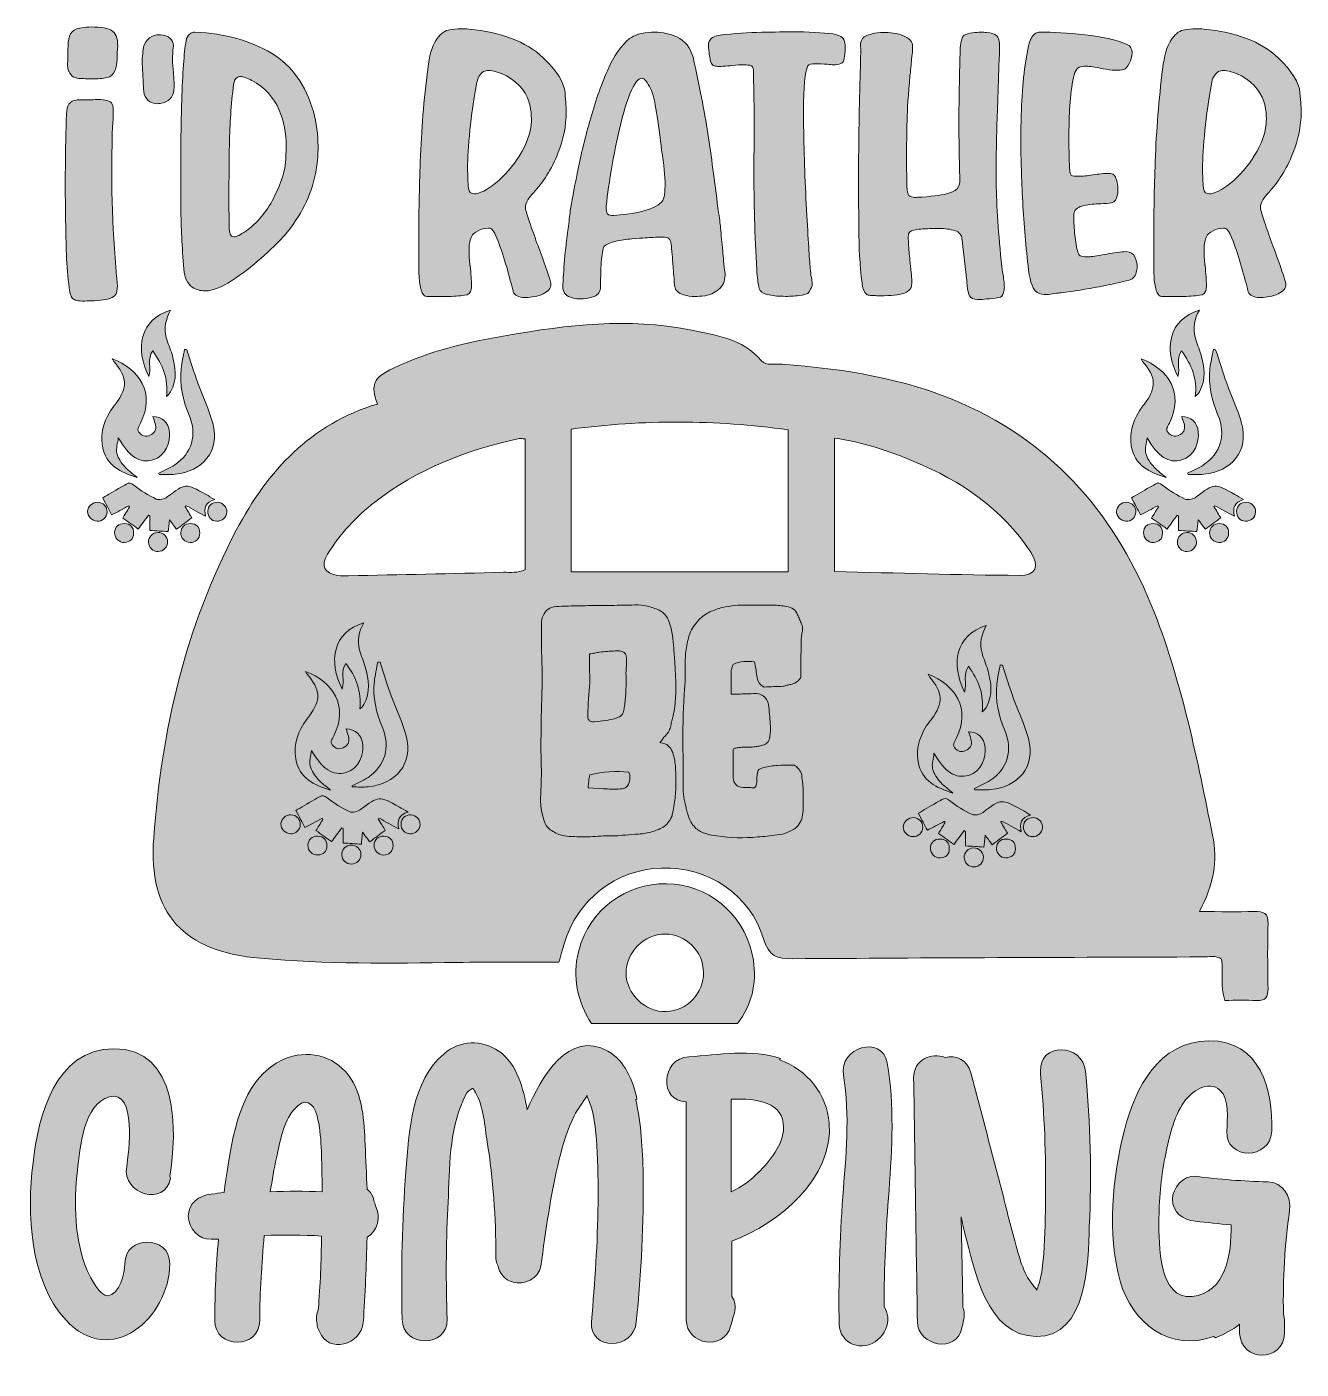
# Model space of a CAD drawing. Header units: inches. Extents: x 33 to 466, y -481 to -24.
import ezdxf

# ---------------------------------------------------------------- set-up
doc = ezdxf.new("R2010")
doc.units = ezdxf.units.IN
doc.header["$MEASUREMENT"] = 0
doc.layers.add('Layer 1', color=7, linetype='Continuous')

# ---------------------------------------------------------------- blocks, each defined once
blk = doc.blocks.new('block 4')
at = {"layer": 'Layer 1', "true_color": 0x0b0b0b}
h = blk.add_hatch(color=28, dxfattribs=at)
h.dxf.hatch_style = 2
edge = h.paths.add_edge_path()
edge.add_spline(control_points=[(224.74, -363.01), (224.74, -363.01), (274.44, -363.01), (274.44, -363.01), (279.14, -356.9), (280.99, -349.65), (279.77, -341.53), (277.71, -327.73), (266.52, -316.97), (252.85, -315.65), (238.9, -314.29), (225.88, -322.46), (221.27, -335.5), (218.27, -344), (218.9, -352.27), (223.09, -360.24), (223.6, -361.21), (224.15, -362.13), (224.74, -363.01)], knot_values=[0, 0, 0, 0, 1, 1, 1, 2, 2, 2, 3, 3, 3, 4, 4, 4, 5, 5, 5, 6, 6, 6, 6], degree=3, periodic=1)
edge = h.paths.add_edge_path()
edge.add_spline(control_points=[(249.84, -332.63), (256.83, -332.66), (262.75, -338.61), (262.84, -345.67), (262.92, -352.74), (257.17, -358.77), (250.13, -359.01), (243.03, -359.25), (236.6, -353.11), (236.49, -345.97), (236.38, -338.89), (242.68, -332.6), (249.84, -332.63)], knot_values=[0, 0, 0, 0, 1, 1, 1, 2, 2, 2, 3, 3, 3, 4, 4, 4, 4], degree=3, periodic=1)
at = {"layer": 'Layer 1', "lineweight": 0}
for points, knots in [([(224.74, -363.01), (224.74, -363.01), (274.44, -363.01), (274.44, -363.01), (279.14, -356.9), (280.99, -349.65), (279.77, -341.53), (277.71, -327.73), (266.52, -316.97), (252.85, -315.65), (238.9, -314.29), (225.88, -322.46), (221.27, -335.5), (218.27, -344), (218.9, -352.27), (223.09, -360.24), (223.6, -361.21), (224.15, -362.13), (224.74, -363.01)], [0, 0, 0, 0, 1, 1, 1, 2, 2, 2, 3, 3, 3, 4, 4, 4, 5, 5, 5, 6, 6, 6, 6]), ([(249.84, -332.63), (256.83, -332.66), (262.75, -338.61), (262.84, -345.67), (262.92, -352.74), (257.17, -358.77), (250.13, -359.01), (243.03, -359.25), (236.6, -353.11), (236.49, -345.97), (236.38, -338.89), (242.68, -332.6), (249.84, -332.63)], [0, 0, 0, 0, 1, 1, 1, 2, 2, 2, 3, 3, 3, 4, 4, 4, 4])]:
    blk.add_open_spline(points, degree=3, knots=knots, dxfattribs=at)
blk = doc.blocks.new('block 5')
at = {"layer": 'Layer 1', "true_color": 0x0b0b0b}
h = blk.add_hatch(color=28, dxfattribs=at)
h.dxf.hatch_style = 2
edge = h.paths.add_edge_path()
edge.add_spline(control_points=[(431.44, -325), (438.69, -325), (444.39, -325.12), (450.09, -324.95), (453.27, -324.85), (454.9, -325.57), (454.79, -329.23), (454.56, -336.53), (454.63, -343.85), (454.76, -351.16), (454.81, -353.98), (454.01, -355.38), (450.94, -355.23), (447.32, -355.06), (443.69, -355.19), (440.08, -355.19), (438.4, -350.33), (439.72, -345.73), (438.97, -341.19), (437, -339.72), (434.66, -340.42), (432.49, -340.42), (386.01, -340.57), (339.53, -340.71), (293.04, -341.03), (287.81, -341.07), (285, -340.2), (283.22, -334.23), (278.69, -319.07), (264.4, -309.77), (248.51, -310.18), (233.18, -310.57), (219.79, -321.01), (215.42, -335.98), (214.94, -337.64), (214.49, -339.31), (213.66, -342.25), (202.19, -342.25), (190.55, -342.08), (178.92, -342.29), (156.63, -342.7), (134.35, -342.81), (112.12, -340.87), (86.2, -338.61), (73.96, -326.02), (75.89, -299.88), (78.58, -263.4), (86.7, -228.04), (103.98, -195.3), (114.68, -175.04), (129.31, -159.18), (151.95, -152.38), (149.62, -145.58), (150.37, -143.61), (157.47, -140.18), (169.64, -134.3), (182.7, -131.35), (195.94, -129.06), (216.6, -125.49), (237.35, -122.94), (258.19, -127.18), (266.89, -128.95), (276.1, -130.02), (282.52, -137.65), (284.1, -139.52), (287.16, -138.66), (289.55, -138.85), (310.45, -140.45), (331.04, -143.55), (350.4, -152.05), (382.7, -166.22), (403.54, -191.17), (416.15, -223.41), (425.69, -247.8), (430.74, -273.44), (435.92, -299.01), (437.67, -307.62), (436.33, -315.9), (431.44, -325)], knot_values=[0, 0, 0, 0, 1, 1, 1, 2, 2, 2, 3, 3, 3, 4, 4, 4, 5, 5, 5, 6, 6, 6, 7, 7, 7, 8, 8, 8, 9, 9, 9, 10, 10, 10, 11, 11, 11, 12, 12, 12, 13, 13, 13, 14, 14, 14, 15, 15, 15, 16, 16, 16, 17, 17, 17, 18, 18, 18, 19, 19, 19, 20, 20, 20, 21, 21, 21, 22, 22, 22, 23, 23, 23, 24, 24, 24, 25, 25, 25, 26, 26, 26, 26], degree=3, periodic=1)
edge = h.paths.add_edge_path()
edge.add_spline(control_points=[(291.65, -161.2), (266.71, -157.66), (242.35, -157.66), (217.86, -160.95), (217.86, -177.21), (217.86, -193.08), (217.86, -209.41), (242.7, -209.41), (267.12, -209.41), (291.65, -209.41), (291.65, -193.3), (291.65, -177.52), (291.65, -161.2)], knot_values=[0, 0, 0, 0, 1, 1, 1, 2, 2, 2, 3, 3, 3, 4, 4, 4, 4], degree=3, periodic=1)
edge = h.paths.add_edge_path()
edge.add_spline(control_points=[(202.19, -164.27), (201.18, -164.17), (200.65, -163.98), (200.18, -164.09), (182.38, -168.07), (165.55, -174.36), (151.04, -185.76), (144.72, -190.73), (139.22, -196.54), (135, -203.43), (132.57, -207.41), (133.87, -210.01), (138.5, -210.74), (139.69, -210.92), (140.93, -210.84), (142.14, -210.81), (159.69, -210.43), (177.24, -210.06), (194.79, -209.62), (197.17, -209.56), (199.65, -209.95), (202.19, -208.7), (202.19, -194.05), (202.19, -179.34), (202.19, -164.27)], knot_values=[0, 0, 0, 0, 1, 1, 1, 2, 2, 2, 3, 3, 3, 4, 4, 4, 5, 5, 5, 6, 6, 6, 7, 7, 7, 8, 8, 8, 8], degree=3, periodic=1)
edge = h.paths.add_edge_path()
edge.add_spline(control_points=[(307.33, -209.36), (328.63, -209.85), (349.46, -210.5), (370.29, -210.68), (375.89, -210.73), (377.17, -207.48), (374.07, -202.77), (364.35, -187.97), (350.38, -178.53), (334.35, -171.88), (325.76, -168.32), (316.95, -165.31), (307.33, -163.96), (307.33, -179.17), (307.33, -193.9), (307.33, -209.36)], knot_values=[0, 0, 0, 0, 1, 1, 1, 2, 2, 2, 3, 3, 3, 4, 4, 4, 5, 5, 5, 5], degree=3, periodic=1)
at = {"layer": 'Layer 1', "lineweight": 0}
for points, knots in [([(431.44, -325), (438.69, -325), (444.39, -325.12), (450.09, -324.95), (453.27, -324.85), (454.9, -325.57), (454.79, -329.23), (454.56, -336.53), (454.63, -343.85), (454.76, -351.16), (454.81, -353.98), (454.01, -355.38), (450.94, -355.23), (447.32, -355.06), (443.69, -355.19), (440.08, -355.19), (438.4, -350.33), (439.72, -345.73), (438.97, -341.19), (437, -339.72), (434.66, -340.42), (432.49, -340.42), (386.01, -340.57), (339.53, -340.71), (293.04, -341.03), (287.81, -341.07), (285, -340.2), (283.22, -334.23), (278.69, -319.07), (264.4, -309.77), (248.51, -310.18), (233.18, -310.57), (219.79, -321.01), (215.42, -335.98), (214.94, -337.64), (214.49, -339.31), (213.66, -342.25), (202.19, -342.25), (190.55, -342.08), (178.92, -342.29), (156.63, -342.7), (134.35, -342.81), (112.12, -340.87), (86.2, -338.61), (73.96, -326.02), (75.89, -299.88), (78.58, -263.4), (86.7, -228.04), (103.98, -195.3), (114.68, -175.04), (129.31, -159.18), (151.95, -152.38), (149.62, -145.58), (150.37, -143.61), (157.47, -140.18), (169.64, -134.3), (182.7, -131.35), (195.94, -129.06), (216.6, -125.49), (237.35, -122.94), (258.19, -127.18), (266.89, -128.95), (276.1, -130.02), (282.52, -137.65), (284.1, -139.52), (287.16, -138.66), (289.55, -138.85), (310.45, -140.45), (331.04, -143.55), (350.4, -152.05), (382.7, -166.22), (403.54, -191.17), (416.15, -223.41), (425.69, -247.8), (430.74, -273.44), (435.92, -299.01), (437.67, -307.62), (436.33, -315.9), (431.44, -325)], [0, 0, 0, 0, 1, 1, 1, 2, 2, 2, 3, 3, 3, 4, 4, 4, 5, 5, 5, 6, 6, 6, 7, 7, 7, 8, 8, 8, 9, 9, 9, 10, 10, 10, 11, 11, 11, 12, 12, 12, 13, 13, 13, 14, 14, 14, 15, 15, 15, 16, 16, 16, 17, 17, 17, 18, 18, 18, 19, 19, 19, 20, 20, 20, 21, 21, 21, 22, 22, 22, 23, 23, 23, 24, 24, 24, 25, 25, 25, 26, 26, 26, 26]), ([(291.65, -161.2), (266.71, -157.66), (242.35, -157.66), (217.86, -160.95), (217.86, -177.21), (217.86, -193.08), (217.86, -209.41), (242.7, -209.41), (267.12, -209.41), (291.65, -209.41), (291.65, -193.3), (291.65, -177.52), (291.65, -161.2)], [0, 0, 0, 0, 1, 1, 1, 2, 2, 2, 3, 3, 3, 4, 4, 4, 4]), ([(202.19, -164.27), (201.18, -164.17), (200.65, -163.98), (200.18, -164.09), (182.38, -168.07), (165.55, -174.36), (151.04, -185.76), (144.72, -190.73), (139.22, -196.54), (135, -203.43), (132.57, -207.41), (133.87, -210.01), (138.5, -210.74), (139.69, -210.92), (140.93, -210.84), (142.14, -210.81), (159.69, -210.43), (177.24, -210.06), (194.79, -209.62), (197.17, -209.56), (199.65, -209.95), (202.19, -208.7), (202.19, -194.05), (202.19, -179.34), (202.19, -164.27)], [0, 0, 0, 0, 1, 1, 1, 2, 2, 2, 3, 3, 3, 4, 4, 4, 5, 5, 5, 6, 6, 6, 7, 7, 7, 8, 8, 8, 8]), ([(307.33, -209.36), (328.63, -209.85), (349.46, -210.5), (370.29, -210.68), (375.89, -210.73), (377.17, -207.48), (374.07, -202.77), (364.35, -187.97), (350.38, -178.53), (334.35, -171.88), (325.76, -168.32), (316.95, -165.31), (307.33, -163.96), (307.33, -179.17), (307.33, -193.9), (307.33, -209.36)], [0, 0, 0, 0, 1, 1, 1, 2, 2, 2, 3, 3, 3, 4, 4, 4, 5, 5, 5, 5])]:
    blk.add_open_spline(points, degree=3, knots=knots, dxfattribs=at)
blk = doc.blocks.new('block 3')
at = {"layer": 'Layer 1'}
for name in ['block 5', 'block 4']:
    blk.add_blockref(name, (0, 0), dxfattribs=at)
blk = doc.blocks.new('block 7')
at = {"layer": 'Layer 1', "true_color": 0x0b0b0b}
h = blk.add_hatch(color=28, dxfattribs=at)
h.dxf.hatch_style = 2
edge = h.paths.add_edge_path()
edge.add_spline(control_points=[(424.09, -143.06), (419.24, -133.65), (420.94, -123.63), (431.44, -120.49), (429.66, -123.54), (429.23, -126.61), (429.99, -129.75), (430.47, -131.7), (431.37, -133.55), (431.94, -135.48), (433.18, -139.77), (433.75, -144.06), (431.46, -148.22), (431.15, -148.79), (430.7, -149.29), (430.02, -149.78), (430.77, -143.93), (428.84, -139.01), (425.37, -134.32), (423.39, -137.02), (424.98, -140.13), (424.09, -143.06)], knot_values=[0, 0, 0, 0, 1, 1, 1, 2, 2, 2, 3, 3, 3, 4, 4, 4, 5, 5, 5, 6, 6, 6, 7, 7, 7, 7], degree=3, periodic=1)
h = blk.add_hatch(color=28, dxfattribs=at)
h.dxf.hatch_style = 2
edge = h.paths.add_edge_path()
edge.add_spline(control_points=[(427.43, -175.93), (429.25, -174.99), (431.17, -174.19), (432.86, -173.07), (438.65, -169.24), (440.56, -162.86), (437.74, -156.13), (435.61, -151.04), (434.41, -145.87), (435.02, -140.37), (435.25, -138.19), (435.78, -136.04), (436.18, -133.87), (436.44, -133.89), (436.7, -133.9), (436.96, -133.92), (438.22, -137.73), (439.39, -141.58), (440.74, -145.35), (442.37, -149.89), (444.55, -154.26), (445.79, -158.89), (448.39, -168.57), (442.23, -175.31), (432.94, -176.27), (431.17, -176.45), (429.36, -176.3), (427.56, -176.3), (427.52, -176.18), (427.47, -176.05), (427.43, -175.93)], knot_values=[0, 0, 0, 0, 1, 1, 1, 2, 2, 2, 3, 3, 3, 4, 4, 4, 5, 5, 5, 6, 6, 6, 7, 7, 7, 8, 8, 8, 9, 9, 9, 10, 10, 10, 10], degree=3, periodic=1)
h = blk.add_hatch(color=28, dxfattribs=at)
h.dxf.hatch_style = 2
edge = h.paths.add_edge_path()
edge.add_spline(control_points=[(413.67, -163.9), (413.47, -165.66), (412.83, -167.53), (413.21, -169.16), (413.61, -170.86), (414.8, -172.5), (416, -173.86), (417.18, -175.21), (418.8, -176.16), (420.1, -177.43), (414.57, -175.63), (409.4, -173.32), (408.28, -166.76), (407.42, -161.71), (409.13, -157.21), (412.12, -153.16), (412.35, -152.85), (412.63, -152.58), (412.86, -152.26), (416.93, -146.64), (416.75, -143.34), (412.11, -137.88), (411.92, -137.66), (411.82, -137.36), (411.63, -137.01), (420.9, -140.54), (426.33, -148.64), (421.21, -158.92), (420.63, -160.09), (419.63, -161.16), (421.08, -162.45), (422.34, -163.58), (423.58, -163.53), (424.93, -162.71), (426.38, -161.84), (426.64, -160.57), (426.21, -159.06), (425.98, -158.24), (425.69, -157.43), (425.42, -156.6), (428.5, -156.6), (430.74, -158.61), (431.05, -161.93), (431.34, -165.11), (430.02, -170.11), (425.41, -171.4), (420.92, -172.66), (417.39, -170.33), (413.67, -163.9)], knot_values=[0, 0, 0, 0, 1, 1, 1, 2, 2, 2, 3, 3, 3, 4, 4, 4, 5, 5, 5, 6, 6, 6, 7, 7, 7, 8, 8, 8, 9, 9, 9, 10, 10, 10, 11, 11, 11, 12, 12, 12, 13, 13, 13, 14, 14, 14, 15, 15, 15, 16, 16, 16, 16], degree=3, periodic=1)
h = blk.add_hatch(color=28, dxfattribs=at)
h.dxf.hatch_style = 2
edge = h.paths.add_edge_path()
edge.add_spline(control_points=[(446.47, -184.9), (443.24, -185.81), (442.65, -187.77), (443.35, -190.56), (440.9, -189.24), (438.8, -188.11), (436.71, -186.98), (436.6, -187.05), (436.48, -187.13), (436.37, -187.21), (437.23, -188.66), (438.1, -190.12), (438.67, -191.08), (436.85, -192.44), (435.22, -193.66), (433.45, -194.98), (432.96, -194.32), (432.14, -193.22), (431.04, -191.74), (430.86, -193.45), (430.72, -194.77), (430.61, -195.77), (428.52, -195.64), (426.55, -195.52), (424.37, -195.38), (424.37, -194.11), (424.37, -192.29), (424.37, -190.47), (424.21, -190.38), (424.06, -190.28), (423.9, -190.19), (422.69, -191.84), (421.49, -193.5), (420.46, -194.9), (418.66, -193.62), (417.03, -192.47), (415.16, -191.15), (415.76, -190.19), (416.63, -188.78), (417.51, -187.38), (417.43, -187.25), (417.35, -187.11), (417.28, -186.98), (415.22, -188.08), (413.17, -189.17), (411.4, -190.1), (410.45, -188.28), (409.51, -186.47), (408.37, -184.27), (410.08, -183.27), (412.31, -181.97), (414.54, -180.67), (415.14, -180.32), (415.8, -180.04), (416.38, -179.67), (417.37, -179.03), (417.91, -179.19), (418.94, -180.01), (421.28, -181.85), (423.89, -183.45), (426.59, -184.71), (427.54, -185.15), (429.39, -184.7), (430.33, -183.99), (436.55, -179.31), (436.51, -179.25), (443.53, -183.13), (444.38, -183.6), (445.19, -184.13), (446.47, -184.9)], knot_values=[0, 0, 0, 0, 1, 1, 1, 2, 2, 2, 3, 3, 3, 4, 4, 4, 5, 5, 5, 6, 6, 6, 7, 7, 7, 8, 8, 8, 9, 9, 9, 10, 10, 10, 11, 11, 11, 12, 12, 12, 13, 13, 13, 14, 14, 14, 15, 15, 15, 16, 16, 16, 17, 17, 17, 18, 18, 18, 19, 19, 19, 20, 20, 20, 21, 21, 21, 22, 22, 22, 23, 23, 23, 23], degree=3, periodic=1)
h = blk.add_hatch(color=28, dxfattribs=at)
h.dxf.hatch_style = 2
edge = h.paths.add_edge_path()
edge.add_spline(control_points=[(406.67, -185.77), (408.49, -185.82), (409.89, -187.29), (409.83, -189.11), (409.77, -190.94), (408.26, -192.34), (406.47, -192.25), (404.71, -192.15), (403.17, -190.57), (403.23, -188.91), (403.28, -187.24), (404.94, -185.72), (406.67, -185.77)], knot_values=[0, 0, 0, 0, 1, 1, 1, 2, 2, 2, 3, 3, 3, 4, 4, 4, 4], degree=3, periodic=1)
h = blk.add_hatch(color=28, dxfattribs=at)
h.dxf.hatch_style = 2
edge = h.paths.add_edge_path()
edge.add_spline(control_points=[(450.55, -189.18), (450.46, -190.92), (448.87, -192.34), (447.13, -192.25), (445.25, -192.14), (444.04, -190.78), (444.1, -188.84), (444.15, -186.96), (445.54, -185.71), (447.47, -185.79), (449.25, -185.87), (450.64, -187.4), (450.55, -189.18)], knot_values=[0, 0, 0, 0, 1, 1, 1, 2, 2, 2, 3, 3, 3, 4, 4, 4, 4], degree=3, periodic=1)
h = blk.add_hatch(color=28, dxfattribs=at)
h.dxf.hatch_style = 2
edge = h.paths.add_edge_path()
edge.add_spline(control_points=[(418.88, -196.35), (418.9, -198.42), (417.63, -199.29), (415.81, -199.45), (413.99, -199.62), (412.37, -197.94), (412.43, -196.12), (412.48, -194.22), (413.81, -193.01), (415.8, -193.05), (417.78, -193.1), (418.89, -194.28), (418.88, -196.35)], knot_values=[0, 0, 0, 0, 1, 1, 1, 2, 2, 2, 3, 3, 3, 4, 4, 4, 4], degree=3, periodic=1)
h = blk.add_hatch(color=28, dxfattribs=at)
h.dxf.hatch_style = 2
edge = h.paths.add_edge_path()
edge.add_spline(control_points=[(441.36, -196.3), (441.33, -198.23), (439.98, -199.54), (438.09, -199.48), (436.31, -199.42), (434.88, -197.92), (434.91, -196.15), (434.95, -194.26), (436.27, -193.02), (438.24, -193.05), (440.21, -193.07), (441.4, -194.31), (441.36, -196.3)], knot_values=[0, 0, 0, 0, 1, 1, 1, 2, 2, 2, 3, 3, 3, 4, 4, 4, 4], degree=3, periodic=1)
at = {"layer": 'Layer 1', "lineweight": 0}
for points, knots in [([(424.09, -143.06), (419.24, -133.65), (420.94, -123.63), (431.44, -120.49), (429.66, -123.54), (429.23, -126.61), (429.99, -129.75), (430.47, -131.7), (431.37, -133.55), (431.94, -135.48), (433.18, -139.77), (433.75, -144.06), (431.46, -148.22), (431.15, -148.79), (430.7, -149.29), (430.02, -149.78), (430.77, -143.93), (428.84, -139.01), (425.37, -134.32), (423.39, -137.02), (424.98, -140.13), (424.09, -143.06)], [0, 0, 0, 0, 1, 1, 1, 2, 2, 2, 3, 3, 3, 4, 4, 4, 5, 5, 5, 6, 6, 6, 7, 7, 7, 7]), ([(427.43, -175.93), (429.25, -174.99), (431.17, -174.19), (432.86, -173.07), (438.65, -169.24), (440.56, -162.86), (437.74, -156.13), (435.61, -151.04), (434.41, -145.87), (435.02, -140.37), (435.25, -138.19), (435.78, -136.04), (436.18, -133.87), (436.44, -133.89), (436.7, -133.9), (436.96, -133.92), (438.22, -137.73), (439.39, -141.58), (440.74, -145.35), (442.37, -149.89), (444.55, -154.26), (445.79, -158.89), (448.39, -168.57), (442.23, -175.31), (432.94, -176.27), (431.17, -176.45), (429.36, -176.3), (427.56, -176.3), (427.52, -176.18), (427.47, -176.05), (427.43, -175.93)], [0, 0, 0, 0, 1, 1, 1, 2, 2, 2, 3, 3, 3, 4, 4, 4, 5, 5, 5, 6, 6, 6, 7, 7, 7, 8, 8, 8, 9, 9, 9, 10, 10, 10, 10]), ([(413.67, -163.9), (413.47, -165.66), (412.83, -167.53), (413.21, -169.16), (413.61, -170.86), (414.8, -172.5), (416, -173.86), (417.18, -175.21), (418.8, -176.16), (420.1, -177.43), (414.57, -175.63), (409.4, -173.32), (408.28, -166.76), (407.42, -161.71), (409.13, -157.21), (412.12, -153.16), (412.35, -152.85), (412.63, -152.58), (412.86, -152.26), (416.93, -146.64), (416.75, -143.34), (412.11, -137.88), (411.92, -137.66), (411.82, -137.36), (411.63, -137.01), (420.9, -140.54), (426.33, -148.64), (421.21, -158.92), (420.63, -160.09), (419.63, -161.16), (421.08, -162.45), (422.34, -163.58), (423.58, -163.53), (424.93, -162.71), (426.38, -161.84), (426.64, -160.57), (426.21, -159.06), (425.98, -158.24), (425.69, -157.43), (425.42, -156.6), (428.5, -156.6), (430.74, -158.61), (431.05, -161.93), (431.34, -165.11), (430.02, -170.11), (425.41, -171.4), (420.92, -172.66), (417.39, -170.33), (413.67, -163.9)], [0, 0, 0, 0, 1, 1, 1, 2, 2, 2, 3, 3, 3, 4, 4, 4, 5, 5, 5, 6, 6, 6, 7, 7, 7, 8, 8, 8, 9, 9, 9, 10, 10, 10, 11, 11, 11, 12, 12, 12, 13, 13, 13, 14, 14, 14, 15, 15, 15, 16, 16, 16, 16]), ([(446.47, -184.9), (443.24, -185.81), (442.65, -187.77), (443.35, -190.56), (440.9, -189.24), (438.8, -188.11), (436.71, -186.98), (436.6, -187.05), (436.48, -187.13), (436.37, -187.21), (437.23, -188.66), (438.1, -190.12), (438.67, -191.08), (436.85, -192.44), (435.22, -193.66), (433.45, -194.98), (432.96, -194.32), (432.14, -193.22), (431.04, -191.74), (430.86, -193.45), (430.72, -194.77), (430.61, -195.77), (428.52, -195.64), (426.55, -195.52), (424.37, -195.38), (424.37, -194.11), (424.37, -192.29), (424.37, -190.47), (424.21, -190.38), (424.06, -190.28), (423.9, -190.19), (422.69, -191.84), (421.49, -193.5), (420.46, -194.9), (418.66, -193.62), (417.03, -192.47), (415.16, -191.15), (415.76, -190.19), (416.63, -188.78), (417.51, -187.38), (417.43, -187.25), (417.35, -187.11), (417.28, -186.98), (415.22, -188.08), (413.17, -189.17), (411.4, -190.1), (410.45, -188.28), (409.51, -186.47), (408.37, -184.27), (410.08, -183.27), (412.31, -181.97), (414.54, -180.67), (415.14, -180.32), (415.8, -180.04), (416.38, -179.67), (417.37, -179.03), (417.91, -179.19), (418.94, -180.01), (421.28, -181.85), (423.89, -183.45), (426.59, -184.71), (427.54, -185.15), (429.39, -184.7), (430.33, -183.99), (436.55, -179.31), (436.51, -179.25), (443.53, -183.13), (444.38, -183.6), (445.19, -184.13), (446.47, -184.9)], [0, 0, 0, 0, 1, 1, 1, 2, 2, 2, 3, 3, 3, 4, 4, 4, 5, 5, 5, 6, 6, 6, 7, 7, 7, 8, 8, 8, 9, 9, 9, 10, 10, 10, 11, 11, 11, 12, 12, 12, 13, 13, 13, 14, 14, 14, 15, 15, 15, 16, 16, 16, 17, 17, 17, 18, 18, 18, 19, 19, 19, 20, 20, 20, 21, 21, 21, 22, 22, 22, 23, 23, 23, 23]), ([(406.67, -185.77), (408.49, -185.82), (409.89, -187.29), (409.83, -189.11), (409.77, -190.94), (408.26, -192.34), (406.47, -192.25), (404.71, -192.15), (403.17, -190.57), (403.23, -188.91), (403.28, -187.24), (404.94, -185.72), (406.67, -185.77)], [0, 0, 0, 0, 1, 1, 1, 2, 2, 2, 3, 3, 3, 4, 4, 4, 4]), ([(450.55, -189.18), (450.46, -190.92), (448.87, -192.34), (447.13, -192.25), (445.25, -192.14), (444.04, -190.78), (444.1, -188.84), (444.15, -186.96), (445.54, -185.71), (447.47, -185.79), (449.25, -185.87), (450.64, -187.4), (450.55, -189.18)], [0, 0, 0, 0, 1, 1, 1, 2, 2, 2, 3, 3, 3, 4, 4, 4, 4]), ([(418.88, -196.35), (418.9, -198.42), (417.63, -199.29), (415.81, -199.45), (413.99, -199.62), (412.37, -197.94), (412.43, -196.12), (412.48, -194.22), (413.81, -193.01), (415.8, -193.05), (417.78, -193.1), (418.89, -194.28), (418.88, -196.35)], [0, 0, 0, 0, 1, 1, 1, 2, 2, 2, 3, 3, 3, 4, 4, 4, 4]), ([(441.36, -196.3), (441.33, -198.23), (439.98, -199.54), (438.09, -199.48), (436.31, -199.42), (434.88, -197.92), (434.91, -196.15), (434.95, -194.26), (436.27, -193.02), (438.24, -193.05), (440.21, -193.07), (441.4, -194.31), (441.36, -196.3)], [0, 0, 0, 0, 1, 1, 1, 2, 2, 2, 3, 3, 3, 4, 4, 4, 4])]:
    blk.add_open_spline(points, degree=3, knots=knots, dxfattribs=at)
blk = doc.blocks.new('block 6')
at = {"layer": 'Layer 1', "true_color": 0x0b0b0b}
h = blk.add_hatch(color=28, dxfattribs=at)
h.dxf.hatch_style = 2
edge = h.paths.add_edge_path()
edge.add_spline(control_points=[(430.44, -199.23), (430.49, -201.02), (429.05, -202.52), (427.27, -202.55), (425.46, -202.58), (423.98, -201.17), (423.93, -199.38), (423.89, -197.61), (425.33, -196.1), (427.12, -196.06), (428.94, -196.02), (430.4, -197.41), (430.44, -199.23)], knot_values=[0, 0, 0, 0, 1, 1, 1, 2, 2, 2, 3, 3, 3, 4, 4, 4, 4], degree=3, periodic=1)
at = {"layer": 'Layer 1', "lineweight": 0}
blk.add_open_spline([(430.44, -199.23), (430.49, -201.02), (429.05, -202.52), (427.27, -202.55), (425.46, -202.58), (423.98, -201.17), (423.93, -199.38), (423.89, -197.61), (425.33, -196.1), (427.12, -196.06), (428.94, -196.02), (430.4, -197.41), (430.44, -199.23)], degree=3, knots=[0, 0, 0, 0, 1, 1, 1, 2, 2, 2, 3, 3, 3, 4, 4, 4, 4], dxfattribs=at)
at = {"layer": 'Layer 1'}
blk.add_blockref('block 7', (0, 0), dxfattribs=at)
blk = doc.blocks.new('block 9')
at = {"layer": 'Layer 1', "true_color": 0x0b0b0b}
h = blk.add_hatch(color=28, dxfattribs=at)
h.dxf.hatch_style = 2
edge = h.paths.add_edge_path()
edge.add_spline(control_points=[(74.29, -143.06), (69.43, -133.65), (71.14, -123.63), (81.63, -120.49), (79.86, -123.54), (79.42, -126.61), (80.19, -129.75), (80.67, -131.7), (81.57, -133.55), (82.13, -135.48), (83.38, -139.77), (83.94, -144.06), (81.66, -148.22), (81.35, -148.79), (80.89, -149.29), (80.22, -149.78), (80.96, -143.93), (79.04, -139.01), (75.56, -134.32), (73.58, -137.02), (75.17, -140.13), (74.29, -143.06)], knot_values=[0, 0, 0, 0, 1, 1, 1, 2, 2, 2, 3, 3, 3, 4, 4, 4, 5, 5, 5, 6, 6, 6, 7, 7, 7, 7], degree=3, periodic=1)
h = blk.add_hatch(color=28, dxfattribs=at)
h.dxf.hatch_style = 2
edge = h.paths.add_edge_path()
edge.add_spline(control_points=[(77.63, -175.93), (79.44, -174.99), (81.36, -174.19), (83.06, -173.07), (88.84, -169.24), (90.76, -162.86), (87.94, -156.13), (85.81, -151.04), (84.61, -145.87), (85.21, -140.37), (85.45, -138.19), (85.98, -136.04), (86.37, -133.87), (86.63, -133.89), (86.9, -133.9), (87.16, -133.92), (88.41, -137.73), (89.58, -141.58), (90.94, -145.35), (92.56, -149.89), (94.75, -154.26), (95.99, -158.89), (98.58, -168.57), (92.42, -175.31), (83.14, -176.27), (81.36, -176.45), (79.55, -176.3), (77.76, -176.3), (77.71, -176.18), (77.67, -176.05), (77.63, -175.93)], knot_values=[0, 0, 0, 0, 1, 1, 1, 2, 2, 2, 3, 3, 3, 4, 4, 4, 5, 5, 5, 6, 6, 6, 7, 7, 7, 8, 8, 8, 9, 9, 9, 10, 10, 10, 10], degree=3, periodic=1)
h = blk.add_hatch(color=28, dxfattribs=at)
h.dxf.hatch_style = 2
edge = h.paths.add_edge_path()
edge.add_spline(control_points=[(63.86, -163.9), (63.67, -165.66), (63.02, -167.53), (63.4, -169.16), (63.8, -170.86), (65, -172.5), (66.19, -173.86), (67.37, -175.21), (68.99, -176.16), (70.29, -177.43), (64.77, -175.63), (59.59, -173.32), (58.48, -166.76), (57.62, -161.71), (59.32, -157.21), (62.31, -153.16), (62.55, -152.85), (62.83, -152.58), (63.05, -152.26), (67.12, -146.64), (66.95, -143.34), (62.3, -137.88), (62.11, -137.66), (62.02, -137.36), (61.83, -137.01), (71.09, -140.54), (76.53, -148.64), (71.41, -158.92), (70.82, -160.09), (69.83, -161.16), (71.27, -162.45), (72.53, -163.58), (73.77, -163.53), (75.13, -162.71), (76.57, -161.84), (76.84, -160.57), (76.4, -159.06), (76.17, -158.24), (75.88, -157.43), (75.61, -156.6), (78.7, -156.6), (80.94, -158.61), (81.24, -161.93), (81.54, -165.11), (80.21, -170.11), (75.6, -171.4), (71.12, -172.66), (67.58, -170.33), (63.86, -163.9)], knot_values=[0, 0, 0, 0, 1, 1, 1, 2, 2, 2, 3, 3, 3, 4, 4, 4, 5, 5, 5, 6, 6, 6, 7, 7, 7, 8, 8, 8, 9, 9, 9, 10, 10, 10, 11, 11, 11, 12, 12, 12, 13, 13, 13, 14, 14, 14, 15, 15, 15, 16, 16, 16, 16], degree=3, periodic=1)
h = blk.add_hatch(color=28, dxfattribs=at)
h.dxf.hatch_style = 2
edge = h.paths.add_edge_path()
edge.add_spline(control_points=[(96.67, -184.9), (93.43, -185.81), (92.85, -187.77), (93.54, -190.56), (91.09, -189.24), (89, -188.11), (86.91, -186.98), (86.79, -187.05), (86.68, -187.13), (86.56, -187.21), (87.43, -188.66), (88.29, -190.12), (88.87, -191.08), (87.04, -192.44), (85.42, -193.66), (83.65, -194.98), (83.15, -194.32), (82.34, -193.22), (81.23, -191.74), (81.05, -193.45), (80.91, -194.77), (80.8, -195.77), (78.71, -195.64), (76.75, -195.52), (74.56, -195.38), (74.56, -194.11), (74.56, -192.29), (74.56, -190.47), (74.41, -190.38), (74.25, -190.28), (74.1, -190.19), (72.89, -191.84), (71.68, -193.5), (70.65, -194.9), (68.85, -193.62), (67.22, -192.47), (65.36, -191.15), (65.95, -190.19), (66.83, -188.78), (67.7, -187.38), (67.63, -187.25), (67.55, -187.11), (67.47, -186.98), (65.42, -188.08), (63.36, -189.17), (61.59, -190.1), (60.64, -188.28), (59.71, -186.47), (58.56, -184.27), (60.27, -183.27), (62.5, -181.97), (64.73, -180.67), (65.34, -180.32), (65.99, -180.04), (66.58, -179.67), (67.56, -179.03), (68.11, -179.19), (69.14, -180.01), (71.48, -181.85), (74.08, -183.45), (76.78, -184.71), (77.74, -185.15), (79.58, -184.7), (80.52, -183.99), (86.75, -179.31), (86.71, -179.25), (93.73, -183.13), (94.57, -183.6), (95.38, -184.13), (96.67, -184.9)], knot_values=[0, 0, 0, 0, 1, 1, 1, 2, 2, 2, 3, 3, 3, 4, 4, 4, 5, 5, 5, 6, 6, 6, 7, 7, 7, 8, 8, 8, 9, 9, 9, 10, 10, 10, 11, 11, 11, 12, 12, 12, 13, 13, 13, 14, 14, 14, 15, 15, 15, 16, 16, 16, 17, 17, 17, 18, 18, 18, 19, 19, 19, 20, 20, 20, 21, 21, 21, 22, 22, 22, 23, 23, 23, 23], degree=3, periodic=1)
h = blk.add_hatch(color=28, dxfattribs=at)
h.dxf.hatch_style = 2
edge = h.paths.add_edge_path()
edge.add_spline(control_points=[(56.86, -185.77), (58.69, -185.82), (60.08, -187.29), (60.02, -189.11), (59.96, -190.94), (58.46, -192.34), (56.66, -192.25), (54.9, -192.15), (53.36, -190.57), (53.42, -188.91), (53.48, -187.24), (55.14, -185.72), (56.86, -185.77)], knot_values=[0, 0, 0, 0, 1, 1, 1, 2, 2, 2, 3, 3, 3, 4, 4, 4, 4], degree=3, periodic=1)
h = blk.add_hatch(color=28, dxfattribs=at)
h.dxf.hatch_style = 2
edge = h.paths.add_edge_path()
edge.add_spline(control_points=[(100.74, -189.18), (100.65, -190.92), (99.07, -192.34), (97.32, -192.25), (95.44, -192.14), (94.23, -190.78), (94.29, -188.84), (94.35, -186.96), (95.73, -185.71), (97.66, -185.79), (99.44, -185.87), (100.84, -187.4), (100.74, -189.18)], knot_values=[0, 0, 0, 0, 1, 1, 1, 2, 2, 2, 3, 3, 3, 4, 4, 4, 4], degree=3, periodic=1)
h = blk.add_hatch(color=28, dxfattribs=at)
h.dxf.hatch_style = 2
edge = h.paths.add_edge_path()
edge.add_spline(control_points=[(69.07, -196.35), (69.09, -198.42), (67.83, -199.29), (66, -199.45), (64.18, -199.62), (62.57, -197.94), (62.62, -196.12), (62.68, -194.22), (64.01, -193.01), (65.99, -193.05), (67.98, -193.1), (69.08, -194.28), (69.07, -196.35)], knot_values=[0, 0, 0, 0, 1, 1, 1, 2, 2, 2, 3, 3, 3, 4, 4, 4, 4], degree=3, periodic=1)
h = blk.add_hatch(color=28, dxfattribs=at)
h.dxf.hatch_style = 2
edge = h.paths.add_edge_path()
edge.add_spline(control_points=[(91.56, -196.3), (91.52, -198.23), (90.18, -199.54), (88.28, -199.48), (86.51, -199.42), (85.07, -197.92), (85.11, -196.15), (85.14, -194.26), (86.47, -193.02), (88.43, -193.05), (90.41, -193.07), (91.59, -194.31), (91.56, -196.3)], knot_values=[0, 0, 0, 0, 1, 1, 1, 2, 2, 2, 3, 3, 3, 4, 4, 4, 4], degree=3, periodic=1)
at = {"layer": 'Layer 1', "lineweight": 0}
for points, knots in [([(74.29, -143.06), (69.43, -133.65), (71.14, -123.63), (81.63, -120.49), (79.86, -123.54), (79.42, -126.61), (80.19, -129.75), (80.67, -131.7), (81.57, -133.55), (82.13, -135.48), (83.38, -139.77), (83.94, -144.06), (81.66, -148.22), (81.35, -148.79), (80.89, -149.29), (80.22, -149.78), (80.96, -143.93), (79.04, -139.01), (75.56, -134.32), (73.58, -137.02), (75.17, -140.13), (74.29, -143.06)], [0, 0, 0, 0, 1, 1, 1, 2, 2, 2, 3, 3, 3, 4, 4, 4, 5, 5, 5, 6, 6, 6, 7, 7, 7, 7]), ([(77.63, -175.93), (79.44, -174.99), (81.36, -174.19), (83.06, -173.07), (88.84, -169.24), (90.76, -162.86), (87.94, -156.13), (85.81, -151.04), (84.61, -145.87), (85.21, -140.37), (85.45, -138.19), (85.98, -136.04), (86.37, -133.87), (86.63, -133.89), (86.9, -133.9), (87.16, -133.92), (88.41, -137.73), (89.58, -141.58), (90.94, -145.35), (92.56, -149.89), (94.75, -154.26), (95.99, -158.89), (98.58, -168.57), (92.42, -175.31), (83.14, -176.27), (81.36, -176.45), (79.55, -176.3), (77.76, -176.3), (77.71, -176.18), (77.67, -176.05), (77.63, -175.93)], [0, 0, 0, 0, 1, 1, 1, 2, 2, 2, 3, 3, 3, 4, 4, 4, 5, 5, 5, 6, 6, 6, 7, 7, 7, 8, 8, 8, 9, 9, 9, 10, 10, 10, 10]), ([(63.86, -163.9), (63.67, -165.66), (63.02, -167.53), (63.4, -169.16), (63.8, -170.86), (65, -172.5), (66.19, -173.86), (67.37, -175.21), (68.99, -176.16), (70.29, -177.43), (64.77, -175.63), (59.59, -173.32), (58.48, -166.76), (57.62, -161.71), (59.32, -157.21), (62.31, -153.16), (62.55, -152.85), (62.83, -152.58), (63.05, -152.26), (67.12, -146.64), (66.95, -143.34), (62.3, -137.88), (62.11, -137.66), (62.02, -137.36), (61.83, -137.01), (71.09, -140.54), (76.53, -148.64), (71.41, -158.92), (70.82, -160.09), (69.83, -161.16), (71.27, -162.45), (72.53, -163.58), (73.77, -163.53), (75.13, -162.71), (76.57, -161.84), (76.84, -160.57), (76.4, -159.06), (76.17, -158.24), (75.88, -157.43), (75.61, -156.6), (78.7, -156.6), (80.94, -158.61), (81.24, -161.93), (81.54, -165.11), (80.21, -170.11), (75.6, -171.4), (71.12, -172.66), (67.58, -170.33), (63.86, -163.9)], [0, 0, 0, 0, 1, 1, 1, 2, 2, 2, 3, 3, 3, 4, 4, 4, 5, 5, 5, 6, 6, 6, 7, 7, 7, 8, 8, 8, 9, 9, 9, 10, 10, 10, 11, 11, 11, 12, 12, 12, 13, 13, 13, 14, 14, 14, 15, 15, 15, 16, 16, 16, 16]), ([(96.67, -184.9), (93.43, -185.81), (92.85, -187.77), (93.54, -190.56), (91.09, -189.24), (89, -188.11), (86.91, -186.98), (86.79, -187.05), (86.68, -187.13), (86.56, -187.21), (87.43, -188.66), (88.29, -190.12), (88.87, -191.08), (87.04, -192.44), (85.42, -193.66), (83.65, -194.98), (83.15, -194.32), (82.34, -193.22), (81.23, -191.74), (81.05, -193.45), (80.91, -194.77), (80.8, -195.77), (78.71, -195.64), (76.75, -195.52), (74.56, -195.38), (74.56, -194.11), (74.56, -192.29), (74.56, -190.47), (74.41, -190.38), (74.25, -190.28), (74.1, -190.19), (72.89, -191.84), (71.68, -193.5), (70.65, -194.9), (68.85, -193.62), (67.22, -192.47), (65.36, -191.15), (65.95, -190.19), (66.83, -188.78), (67.7, -187.38), (67.63, -187.25), (67.55, -187.11), (67.47, -186.98), (65.42, -188.08), (63.36, -189.17), (61.59, -190.1), (60.64, -188.28), (59.71, -186.47), (58.56, -184.27), (60.27, -183.27), (62.5, -181.97), (64.73, -180.67), (65.34, -180.32), (65.99, -180.04), (66.58, -179.67), (67.56, -179.03), (68.11, -179.19), (69.14, -180.01), (71.48, -181.85), (74.08, -183.45), (76.78, -184.71), (77.74, -185.15), (79.58, -184.7), (80.52, -183.99), (86.75, -179.31), (86.71, -179.25), (93.73, -183.13), (94.57, -183.6), (95.38, -184.13), (96.67, -184.9)], [0, 0, 0, 0, 1, 1, 1, 2, 2, 2, 3, 3, 3, 4, 4, 4, 5, 5, 5, 6, 6, 6, 7, 7, 7, 8, 8, 8, 9, 9, 9, 10, 10, 10, 11, 11, 11, 12, 12, 12, 13, 13, 13, 14, 14, 14, 15, 15, 15, 16, 16, 16, 17, 17, 17, 18, 18, 18, 19, 19, 19, 20, 20, 20, 21, 21, 21, 22, 22, 22, 23, 23, 23, 23]), ([(56.86, -185.77), (58.69, -185.82), (60.08, -187.29), (60.02, -189.11), (59.96, -190.94), (58.46, -192.34), (56.66, -192.25), (54.9, -192.15), (53.36, -190.57), (53.42, -188.91), (53.48, -187.24), (55.14, -185.72), (56.86, -185.77)], [0, 0, 0, 0, 1, 1, 1, 2, 2, 2, 3, 3, 3, 4, 4, 4, 4]), ([(100.74, -189.18), (100.65, -190.92), (99.07, -192.34), (97.32, -192.25), (95.44, -192.14), (94.23, -190.78), (94.29, -188.84), (94.35, -186.96), (95.73, -185.71), (97.66, -185.79), (99.44, -185.87), (100.84, -187.4), (100.74, -189.18)], [0, 0, 0, 0, 1, 1, 1, 2, 2, 2, 3, 3, 3, 4, 4, 4, 4]), ([(69.07, -196.35), (69.09, -198.42), (67.83, -199.29), (66, -199.45), (64.18, -199.62), (62.57, -197.94), (62.62, -196.12), (62.68, -194.22), (64.01, -193.01), (65.99, -193.05), (67.98, -193.1), (69.08, -194.28), (69.07, -196.35)], [0, 0, 0, 0, 1, 1, 1, 2, 2, 2, 3, 3, 3, 4, 4, 4, 4]), ([(91.56, -196.3), (91.52, -198.23), (90.18, -199.54), (88.28, -199.48), (86.51, -199.42), (85.07, -197.92), (85.11, -196.15), (85.14, -194.26), (86.47, -193.02), (88.43, -193.05), (90.41, -193.07), (91.59, -194.31), (91.56, -196.3)], [0, 0, 0, 0, 1, 1, 1, 2, 2, 2, 3, 3, 3, 4, 4, 4, 4])]:
    blk.add_open_spline(points, degree=3, knots=knots, dxfattribs=at)
blk = doc.blocks.new('block 8')
at = {"layer": 'Layer 1', "true_color": 0x0b0b0b}
h = blk.add_hatch(color=28, dxfattribs=at)
h.dxf.hatch_style = 2
edge = h.paths.add_edge_path()
edge.add_spline(control_points=[(80.64, -199.23), (80.68, -201.02), (79.25, -202.52), (77.46, -202.55), (75.66, -202.58), (74.17, -201.17), (74.13, -199.38), (74.08, -197.61), (75.53, -196.1), (77.32, -196.06), (79.14, -196.02), (80.59, -197.41), (80.64, -199.23)], knot_values=[0, 0, 0, 0, 1, 1, 1, 2, 2, 2, 3, 3, 3, 4, 4, 4, 4], degree=3, periodic=1)
at = {"layer": 'Layer 1', "lineweight": 0}
blk.add_open_spline([(80.64, -199.23), (80.68, -201.02), (79.25, -202.52), (77.46, -202.55), (75.66, -202.58), (74.17, -201.17), (74.13, -199.38), (74.08, -197.61), (75.53, -196.1), (77.32, -196.06), (79.14, -196.02), (80.59, -197.41), (80.64, -199.23)], degree=3, knots=[0, 0, 0, 0, 1, 1, 1, 2, 2, 2, 3, 3, 3, 4, 4, 4, 4], dxfattribs=at)
at = {"layer": 'Layer 1'}
blk.add_blockref('block 9', (0, 0), dxfattribs=at)
blk = doc.blocks.new('block 10')
at = {"layer": 'Layer 1', "true_color": 0x0b0b0b}
h = blk.add_hatch(color=28, dxfattribs=at)
h.dxf.hatch_style = 2
edge = h.paths.add_edge_path()
edge.add_spline(control_points=[(239.78, -389.04), (241.67, -397.21), (242.09, -405.8), (242.3, -414.18), (242.51, -430.94), (241.67, -447.7), (239.99, -464.47), (239.16, -474.31), (223.86, -474.31), (224.7, -464.47), (225.96, -451.06), (226.79, -437.65), (227, -424.24), (227, -417.74), (227, -411.04), (226.58, -404.54), (226.16, -399.3), (225.75, -392.6), (223.23, -387.99), (223.23, -387.99), (223.23, -387.78), (223.23, -387.57), (221.97, -389.88), (220.09, -391.97), (218.83, -394.49), (216.53, -399.09), (215.06, -404.12), (213.8, -409.15), (210.87, -421.09), (209.19, -433.46), (207.52, -445.61), (206.89, -449.8), (201.65, -452.1), (198.09, -451.06), (195.16, -450.22), (193.48, -447.91), (192.85, -445.19), (192.43, -444.35), (192.22, -443.3), (192.22, -442.05), (192.22, -429.06), (191.38, -416.07), (189.29, -403.28), (188.45, -398.26), (188.03, -391.13), (185.31, -386.52), (184.26, -384.64), (184.47, -385.06), (183.42, -385.68), (181.96, -386.52), (180.91, -389.67), (180.28, -391.13), (176.09, -401.82), (176.51, -414.6), (175.88, -425.91), (175.25, -438.48), (175.25, -451.06), (175.67, -463.63), (175.88, -473.47), (160.58, -473.47), (160.37, -463.63), (159.95, -446.87), (160.37, -430.1), (161.63, -413.34), (162.68, -399.93), (163.52, -382.54), (174.62, -373.32), (180.07, -368.71), (187.4, -368.5), (193.27, -372.48), (199.76, -377.09), (201.44, -385.06), (202.91, -392.39), (207.52, -381.29), (217.16, -364.94), (230.35, -372.48), (236.22, -375.84), (238.74, -382.33), (240.2, -388.62), (240.2, -388.62), (239.78, -389.04), (239.78, -389.04)], knot_values=[0, 0, 0, 0, 1, 1, 1, 2, 2, 2, 3, 3, 3, 4, 4, 4, 5, 5, 5, 6, 6, 6, 7, 7, 7, 8, 8, 8, 9, 9, 9, 10, 10, 10, 11, 11, 11, 12, 12, 12, 13, 13, 13, 14, 14, 14, 15, 15, 15, 16, 16, 16, 17, 17, 17, 18, 18, 18, 19, 19, 19, 20, 20, 20, 21, 21, 21, 22, 22, 22, 23, 23, 23, 24, 24, 24, 25, 25, 25, 26, 26, 26, 27, 27, 27, 27], degree=3, periodic=1)
h = blk.add_hatch(color=28, dxfattribs=at)
h.dxf.hatch_style = 2
edge = h.paths.add_edge_path()
edge.add_spline(control_points=[(308.93, -465.51), (308.72, -450.85), (309.14, -436.39), (310.19, -421.93), (311.24, -408.31), (312.7, -394.28), (310.4, -380.66), (308.72, -371.02), (323.6, -366.83), (325.28, -376.47), (327.79, -390.92), (326.95, -405.38), (325.9, -419.84), (324.86, -433.04), (324.23, -446.24), (324.23, -459.44), (324.86, -460.48), (325.28, -461.53), (325.49, -462.79), (325.69, -465.72), (324.44, -468.66), (322.13, -470.54), (317.1, -474.94), (309.14, -472.22), (308.93, -465.3), (308.93, -465.3), (308.93, -465.51), (308.93, -465.51)], knot_values=[0, 0, 0, 0, 1, 1, 1, 2, 2, 2, 3, 3, 3, 4, 4, 4, 5, 5, 5, 6, 6, 6, 7, 7, 7, 8, 8, 8, 9, 9, 9, 9], degree=3, periodic=1)
h = blk.add_hatch(color=28, dxfattribs=at)
h.dxf.hatch_style = 2
edge = h.paths.add_edge_path()
edge.add_spline(control_points=[(377.45, -379.4), (376.61, -369.55), (391.9, -369.55), (392.74, -379.4), (394.42, -397), (394.84, -414.6), (394, -432.2), (393.58, -444.14), (393.37, -469.7), (375.98, -469.49), (359.01, -469.28), (355.03, -446.87), (351.68, -434.5), (351.26, -432.62), (350.84, -430.73), (350.42, -428.85), (350.63, -439.11), (350.84, -449.38), (351.05, -459.65), (351.47, -460.9), (351.68, -462.37), (351.26, -464.05), (351.05, -464.88), (350.84, -465.72), (350.63, -466.56), (348.95, -475.36), (335.75, -472.85), (335.54, -464.47), (335.12, -436.81), (334.7, -409.15), (334.28, -381.49), (334.28, -375.21), (340.36, -372.9), (344.97, -374.58), (348.53, -373.74), (352.51, -375.21), (353.77, -379.82), (357.33, -393.44), (360.89, -407.06), (364.46, -420.67), (366.13, -427.38), (367.81, -434.08), (369.69, -440.79), (370.53, -443.51), (371.37, -446.24), (372.63, -448.75), (373.47, -450.64), (375.14, -452.1), (376.19, -453.78), (376.4, -452.52), (377.24, -450.85), (377.45, -449.59), (378.08, -446.87), (378.29, -444.14), (378.49, -441.42), (378.91, -434.92), (379.12, -428.43), (379.12, -421.93), (379.33, -407.89), (378.7, -394.07), (377.45, -380.24), (377.45, -380.24), (377.45, -379.4), (377.45, -379.4)], knot_values=[0, 0, 0, 0, 1, 1, 1, 2, 2, 2, 3, 3, 3, 4, 4, 4, 5, 5, 5, 6, 6, 6, 7, 7, 7, 8, 8, 8, 9, 9, 9, 10, 10, 10, 11, 11, 11, 12, 12, 12, 13, 13, 13, 14, 14, 14, 15, 15, 15, 16, 16, 16, 17, 17, 17, 18, 18, 18, 19, 19, 19, 20, 20, 20, 21, 21, 21, 21], degree=3, periodic=1)
h = blk.add_hatch(color=28, dxfattribs=at)
h.dxf.hatch_style = 2
edge = h.paths.add_edge_path()
edge.add_spline(control_points=[(436.32, -469.49), (421.45, -474.94), (408.46, -464.88), (404.48, -450.64), (400.08, -434.29), (401.75, -415.44), (405.94, -399.3), (409.51, -385.06), (417.68, -369.13), (434.65, -368.92), (452.04, -368.71), (456.65, -385.68), (456.02, -399.72), (455.6, -409.57), (440.31, -409.57), (440.72, -399.72), (440.93, -395.74), (441.77, -388.62), (438.42, -385.68), (434.44, -382.12), (428.57, -386.31), (426.27, -389.67), (422.5, -395.11), (421.03, -402.24), (419.77, -408.52), (418.3, -415.86), (417.68, -423.19), (417.68, -430.52), (417.68, -437.65), (417.47, -457.13), (428.99, -455.88), (440.51, -454.62), (442.4, -441.42), (442.19, -431.57), (438, -431.15), (434.02, -430.73), (430.04, -430.31), (425.85, -429.89), (422.29, -427.38), (422.29, -422.77), (422.29, -419), (425.85, -414.6), (430.04, -415.02), (438.21, -416.07), (446.38, -416.69), (454.55, -416.9), (460, -417.11), (462.72, -421.72), (462.1, -426.75), (460.42, -438.28), (459.79, -450.01), (460, -461.74), (460.21, -462.58), (460.42, -463.63), (460.42, -464.68), (460.42, -465.93), (460.42, -467.19), (460.42, -468.45), (460, -478.29), (445.54, -478.29), (445.12, -468.45), (445.12, -467.4), (445.12, -466.35), (445.12, -465.3), (442.82, -467.19), (440.1, -468.66), (436.95, -469.91), (436.95, -469.91), (436.32, -469.49), (436.32, -469.49)], knot_values=[0, 0, 0, 0, 1, 1, 1, 2, 2, 2, 3, 3, 3, 4, 4, 4, 5, 5, 5, 6, 6, 6, 7, 7, 7, 8, 8, 8, 9, 9, 9, 10, 10, 10, 11, 11, 11, 12, 12, 12, 13, 13, 13, 14, 14, 14, 15, 15, 15, 16, 16, 16, 17, 17, 17, 18, 18, 18, 19, 19, 19, 20, 20, 20, 21, 21, 21, 22, 22, 22, 23, 23, 23, 23], degree=3, periodic=1)
h = blk.add_hatch(color=28, dxfattribs=at)
h.dxf.hatch_style = 2
edge = h.paths.add_edge_path()
edge.add_spline(control_points=[(81.59, -415.65), (79.91, -425.49), (65.04, -421.3), (66.71, -411.67), (67.34, -407.27), (70.27, -385.48), (60.84, -387.99), (52.04, -390.29), (50.79, -405.59), (49.95, -412.92), (48.69, -424.03), (48.9, -436.6), (53.3, -447.07), (54.35, -449.59), (57.7, -455.88), (60.22, -455.67), (64.41, -455.25), (66.08, -447.91), (66.08, -444.77), (66.08, -434.92), (81.38, -434.92), (81.38, -444.77), (81.17, -463.21), (61.26, -480.6), (45.97, -463.84), (33.61, -450.22), (32.77, -427.59), (34.86, -410.41), (36.75, -394.49), (42.2, -371.86), (62.31, -371.65), (84.52, -371.44), (83.89, -399.72), (81.38, -415.02), (81.38, -415.02), (81.59, -415.65), (81.59, -415.65)], knot_values=[0, 0, 0, 0, 1, 1, 1, 2, 2, 2, 3, 3, 3, 4, 4, 4, 5, 5, 5, 6, 6, 6, 7, 7, 7, 8, 8, 8, 9, 9, 9, 10, 10, 10, 11, 11, 11, 12, 12, 12, 12], degree=3, periodic=1)
h = blk.add_hatch(color=28, dxfattribs=at)
h.dxf.hatch_style = 2
edge = h.paths.add_edge_path()
edge.add_spline(control_points=[(150.73, -423.19), (150.94, -423.82), (151.15, -424.45), (151.36, -425.08), (153.25, -428.64), (151.99, -433.87), (148.43, -435.76), (148.22, -445.4), (147.8, -455.04), (147.17, -464.68), (146.54, -472.43), (135.02, -475.36), (132.29, -467.82), (131.87, -467.19), (131.66, -466.56), (131.45, -465.93), (131.45, -465.72), (131.45, -465.51), (131.45, -465.3), (131.04, -463.42), (131.24, -461.74), (131.87, -460.27), (132.5, -452.1), (132.92, -443.72), (132.92, -435.34), (126.43, -434.92), (119.93, -434.92), (113.44, -435.13), (112.6, -444.77), (111.97, -454.41), (111.97, -464.05), (111.97, -473.89), (96.67, -473.89), (96.67, -464.05), (96.67, -454.83), (97.09, -445.61), (97.93, -436.39), (97.09, -436.39), (96.26, -436.39), (95.42, -436.39), (91.23, -436.81), (87.66, -432.41), (87.66, -428.64), (87.66, -424.24), (91.23, -421.51), (95.42, -421.09), (96.88, -420.88), (98.35, -420.67), (99.82, -420.47), (100.03, -419), (100.24, -417.53), (100.45, -416.07), (102.54, -401.82), (105.26, -381.7), (120.14, -375.21), (128.1, -371.86), (136.9, -373.74), (142.14, -380.66), (147.17, -387.36), (147.38, -396.37), (147.8, -404.33), (148.01, -409.36), (148.22, -414.39), (148.43, -419.42), (149.27, -420.05), (149.89, -420.88), (150.52, -422.14), (150.52, -422.14), (150.73, -423.19), (150.73, -423.19)], knot_values=[0, 0, 0, 0, 1, 1, 1, 2, 2, 2, 3, 3, 3, 4, 4, 4, 5, 5, 5, 6, 6, 6, 7, 7, 7, 8, 8, 8, 9, 9, 9, 10, 10, 10, 11, 11, 11, 12, 12, 12, 13, 13, 13, 14, 14, 14, 15, 15, 15, 16, 16, 16, 17, 17, 17, 18, 18, 18, 19, 19, 19, 20, 20, 20, 21, 21, 21, 22, 22, 22, 23, 23, 23, 23], degree=3, periodic=1)
edge = h.paths.add_edge_path()
edge.add_spline(control_points=[(133.13, -420.26), (133.13, -418.79), (133.13, -417.32), (133.13, -415.86), (132.92, -408.94), (133.13, -401.19), (131.45, -394.49), (130.2, -389.67), (127.26, -387.99), (123.49, -392.39), (119.93, -396.58), (118.88, -403.28), (117.63, -408.73), (116.79, -412.5), (116.16, -416.28), (115.53, -420.26), (121.4, -420.05), (127.26, -420.05), (133.13, -420.26)], knot_values=[0, 0, 0, 0, 1, 1, 1, 2, 2, 2, 3, 3, 3, 4, 4, 4, 5, 5, 5, 6, 6, 6, 6], degree=3, periodic=1)
h = blk.add_hatch(color=28, dxfattribs=at)
h.dxf.hatch_style = 2
edge = h.paths.add_edge_path()
edge.add_spline(control_points=[(288.61, -375.42), (298.04, -378.77), (304.74, -386.94), (305.58, -397), (307.04, -415.44), (288.61, -431.15), (272.47, -437.02), (272.47, -443.3), (272.47, -449.59), (272.47, -455.88), (273.52, -457.34), (273.94, -459.23), (273.31, -461.53), (272.89, -463), (272.47, -464.47), (272.06, -465.93), (269.96, -474.52), (256.97, -472.43), (256.97, -463.84), (256.97, -439.11), (256.97, -414.39), (256.97, -389.67), (247.75, -389.67), (248.17, -375), (257.81, -374.37), (267.87, -373.74), (279.18, -371.65), (289.03, -375), (289.03, -375), (288.61, -375.42), (288.61, -375.42)], knot_values=[0, 0, 0, 0, 1, 1, 1, 2, 2, 2, 3, 3, 3, 4, 4, 4, 5, 5, 5, 6, 6, 6, 7, 7, 7, 8, 8, 8, 9, 9, 9, 10, 10, 10, 10], degree=3, periodic=1)
edge = h.paths.add_edge_path()
edge.add_spline(control_points=[(281.48, -413.76), (285.26, -409.99), (290.07, -404.12), (290.07, -398.47), (290.07, -389.88), (281.07, -388.41), (272.26, -388.83), (272.26, -399.3), (272.26, -409.78), (272.26, -420.26), (275.83, -418.58), (278.97, -416.28), (281.69, -413.55), (281.69, -413.55), (281.48, -413.76), (281.48, -413.76)], knot_values=[0, 0, 0, 0, 1, 1, 1, 2, 2, 2, 3, 3, 3, 4, 4, 4, 5, 5, 5, 5], degree=3, periodic=1)
at = {"layer": 'Layer 1', "lineweight": 0}
for points, knots in [([(239.78, -389.04), (241.67, -397.21), (242.09, -405.8), (242.3, -414.18), (242.51, -430.94), (241.67, -447.7), (239.99, -464.47), (239.16, -474.31), (223.86, -474.31), (224.7, -464.47), (225.96, -451.06), (226.79, -437.65), (227, -424.24), (227, -417.74), (227, -411.04), (226.58, -404.54), (226.16, -399.3), (225.75, -392.6), (223.23, -387.99), (223.23, -387.99), (223.23, -387.78), (223.23, -387.57), (221.97, -389.88), (220.09, -391.97), (218.83, -394.49), (216.53, -399.09), (215.06, -404.12), (213.8, -409.15), (210.87, -421.09), (209.19, -433.46), (207.52, -445.61), (206.89, -449.8), (201.65, -452.1), (198.09, -451.06), (195.16, -450.22), (193.48, -447.91), (192.85, -445.19), (192.43, -444.35), (192.22, -443.3), (192.22, -442.05), (192.22, -429.06), (191.38, -416.07), (189.29, -403.28), (188.45, -398.26), (188.03, -391.13), (185.31, -386.52), (184.26, -384.64), (184.47, -385.06), (183.42, -385.68), (181.96, -386.52), (180.91, -389.67), (180.28, -391.13), (176.09, -401.82), (176.51, -414.6), (175.88, -425.91), (175.25, -438.48), (175.25, -451.06), (175.67, -463.63), (175.88, -473.47), (160.58, -473.47), (160.37, -463.63), (159.95, -446.87), (160.37, -430.1), (161.63, -413.34), (162.68, -399.93), (163.52, -382.54), (174.62, -373.32), (180.07, -368.71), (187.4, -368.5), (193.27, -372.48), (199.76, -377.09), (201.44, -385.06), (202.91, -392.39), (207.52, -381.29), (217.16, -364.94), (230.35, -372.48), (236.22, -375.84), (238.74, -382.33), (240.2, -388.62), (240.2, -388.62), (239.78, -389.04), (239.78, -389.04)], [0, 0, 0, 0, 1, 1, 1, 2, 2, 2, 3, 3, 3, 4, 4, 4, 5, 5, 5, 6, 6, 6, 7, 7, 7, 8, 8, 8, 9, 9, 9, 10, 10, 10, 11, 11, 11, 12, 12, 12, 13, 13, 13, 14, 14, 14, 15, 15, 15, 16, 16, 16, 17, 17, 17, 18, 18, 18, 19, 19, 19, 20, 20, 20, 21, 21, 21, 22, 22, 22, 23, 23, 23, 24, 24, 24, 25, 25, 25, 26, 26, 26, 27, 27, 27, 27]), ([(308.93, -465.51), (308.72, -450.85), (309.14, -436.39), (310.19, -421.93), (311.24, -408.31), (312.7, -394.28), (310.4, -380.66), (308.72, -371.02), (323.6, -366.83), (325.28, -376.47), (327.79, -390.92), (326.95, -405.38), (325.9, -419.84), (324.86, -433.04), (324.23, -446.24), (324.23, -459.44), (324.86, -460.48), (325.28, -461.53), (325.49, -462.79), (325.69, -465.72), (324.44, -468.66), (322.13, -470.54), (317.1, -474.94), (309.14, -472.22), (308.93, -465.3), (308.93, -465.3), (308.93, -465.51), (308.93, -465.51)], [0, 0, 0, 0, 1, 1, 1, 2, 2, 2, 3, 3, 3, 4, 4, 4, 5, 5, 5, 6, 6, 6, 7, 7, 7, 8, 8, 8, 9, 9, 9, 9]), ([(377.45, -379.4), (376.61, -369.55), (391.9, -369.55), (392.74, -379.4), (394.42, -397), (394.84, -414.6), (394, -432.2), (393.58, -444.14), (393.37, -469.7), (375.98, -469.49), (359.01, -469.28), (355.03, -446.87), (351.68, -434.5), (351.26, -432.62), (350.84, -430.73), (350.42, -428.85), (350.63, -439.11), (350.84, -449.38), (351.05, -459.65), (351.47, -460.9), (351.68, -462.37), (351.26, -464.05), (351.05, -464.88), (350.84, -465.72), (350.63, -466.56), (348.95, -475.36), (335.75, -472.85), (335.54, -464.47), (335.12, -436.81), (334.7, -409.15), (334.28, -381.49), (334.28, -375.21), (340.36, -372.9), (344.97, -374.58), (348.53, -373.74), (352.51, -375.21), (353.77, -379.82), (357.33, -393.44), (360.89, -407.06), (364.46, -420.67), (366.13, -427.38), (367.81, -434.08), (369.69, -440.79), (370.53, -443.51), (371.37, -446.24), (372.63, -448.75), (373.47, -450.64), (375.14, -452.1), (376.19, -453.78), (376.4, -452.52), (377.24, -450.85), (377.45, -449.59), (378.08, -446.87), (378.29, -444.14), (378.49, -441.42), (378.91, -434.92), (379.12, -428.43), (379.12, -421.93), (379.33, -407.89), (378.7, -394.07), (377.45, -380.24), (377.45, -380.24), (377.45, -379.4), (377.45, -379.4)], [0, 0, 0, 0, 1, 1, 1, 2, 2, 2, 3, 3, 3, 4, 4, 4, 5, 5, 5, 6, 6, 6, 7, 7, 7, 8, 8, 8, 9, 9, 9, 10, 10, 10, 11, 11, 11, 12, 12, 12, 13, 13, 13, 14, 14, 14, 15, 15, 15, 16, 16, 16, 17, 17, 17, 18, 18, 18, 19, 19, 19, 20, 20, 20, 21, 21, 21, 21]), ([(436.32, -469.49), (421.45, -474.94), (408.46, -464.88), (404.48, -450.64), (400.08, -434.29), (401.75, -415.44), (405.94, -399.3), (409.51, -385.06), (417.68, -369.13), (434.65, -368.92), (452.04, -368.71), (456.65, -385.68), (456.02, -399.72), (455.6, -409.57), (440.31, -409.57), (440.72, -399.72), (440.93, -395.74), (441.77, -388.62), (438.42, -385.68), (434.44, -382.12), (428.57, -386.31), (426.27, -389.67), (422.5, -395.11), (421.03, -402.24), (419.77, -408.52), (418.3, -415.86), (417.68, -423.19), (417.68, -430.52), (417.68, -437.65), (417.47, -457.13), (428.99, -455.88), (440.51, -454.62), (442.4, -441.42), (442.19, -431.57), (438, -431.15), (434.02, -430.73), (430.04, -430.31), (425.85, -429.89), (422.29, -427.38), (422.29, -422.77), (422.29, -419), (425.85, -414.6), (430.04, -415.02), (438.21, -416.07), (446.38, -416.69), (454.55, -416.9), (460, -417.11), (462.72, -421.72), (462.1, -426.75), (460.42, -438.28), (459.79, -450.01), (460, -461.74), (460.21, -462.58), (460.42, -463.63), (460.42, -464.68), (460.42, -465.93), (460.42, -467.19), (460.42, -468.45), (460, -478.29), (445.54, -478.29), (445.12, -468.45), (445.12, -467.4), (445.12, -466.35), (445.12, -465.3), (442.82, -467.19), (440.1, -468.66), (436.95, -469.91), (436.95, -469.91), (436.32, -469.49), (436.32, -469.49)], [0, 0, 0, 0, 1, 1, 1, 2, 2, 2, 3, 3, 3, 4, 4, 4, 5, 5, 5, 6, 6, 6, 7, 7, 7, 8, 8, 8, 9, 9, 9, 10, 10, 10, 11, 11, 11, 12, 12, 12, 13, 13, 13, 14, 14, 14, 15, 15, 15, 16, 16, 16, 17, 17, 17, 18, 18, 18, 19, 19, 19, 20, 20, 20, 21, 21, 21, 22, 22, 22, 23, 23, 23, 23]), ([(81.59, -415.65), (79.91, -425.49), (65.04, -421.3), (66.71, -411.67), (67.34, -407.27), (70.27, -385.48), (60.84, -387.99), (52.04, -390.29), (50.79, -405.59), (49.95, -412.92), (48.69, -424.03), (48.9, -436.6), (53.3, -447.07), (54.35, -449.59), (57.7, -455.88), (60.22, -455.67), (64.41, -455.25), (66.08, -447.91), (66.08, -444.77), (66.08, -434.92), (81.38, -434.92), (81.38, -444.77), (81.17, -463.21), (61.26, -480.6), (45.97, -463.84), (33.61, -450.22), (32.77, -427.59), (34.86, -410.41), (36.75, -394.49), (42.2, -371.86), (62.31, -371.65), (84.52, -371.44), (83.89, -399.72), (81.38, -415.02), (81.38, -415.02), (81.59, -415.65), (81.59, -415.65)], [0, 0, 0, 0, 1, 1, 1, 2, 2, 2, 3, 3, 3, 4, 4, 4, 5, 5, 5, 6, 6, 6, 7, 7, 7, 8, 8, 8, 9, 9, 9, 10, 10, 10, 11, 11, 11, 12, 12, 12, 12]), ([(150.73, -423.19), (150.94, -423.82), (151.15, -424.45), (151.36, -425.08), (153.25, -428.64), (151.99, -433.87), (148.43, -435.76), (148.22, -445.4), (147.8, -455.04), (147.17, -464.68), (146.54, -472.43), (135.02, -475.36), (132.29, -467.82), (131.87, -467.19), (131.66, -466.56), (131.45, -465.93), (131.45, -465.72), (131.45, -465.51), (131.45, -465.3), (131.04, -463.42), (131.24, -461.74), (131.87, -460.27), (132.5, -452.1), (132.92, -443.72), (132.92, -435.34), (126.43, -434.92), (119.93, -434.92), (113.44, -435.13), (112.6, -444.77), (111.97, -454.41), (111.97, -464.05), (111.97, -473.89), (96.67, -473.89), (96.67, -464.05), (96.67, -454.83), (97.09, -445.61), (97.93, -436.39), (97.09, -436.39), (96.26, -436.39), (95.42, -436.39), (91.23, -436.81), (87.66, -432.41), (87.66, -428.64), (87.66, -424.24), (91.23, -421.51), (95.42, -421.09), (96.88, -420.88), (98.35, -420.67), (99.82, -420.47), (100.03, -419), (100.24, -417.53), (100.45, -416.07), (102.54, -401.82), (105.26, -381.7), (120.14, -375.21), (128.1, -371.86), (136.9, -373.74), (142.14, -380.66), (147.17, -387.36), (147.38, -396.37), (147.8, -404.33), (148.01, -409.36), (148.22, -414.39), (148.43, -419.42), (149.27, -420.05), (149.89, -420.88), (150.52, -422.14), (150.52, -422.14), (150.73, -423.19), (150.73, -423.19)], [0, 0, 0, 0, 1, 1, 1, 2, 2, 2, 3, 3, 3, 4, 4, 4, 5, 5, 5, 6, 6, 6, 7, 7, 7, 8, 8, 8, 9, 9, 9, 10, 10, 10, 11, 11, 11, 12, 12, 12, 13, 13, 13, 14, 14, 14, 15, 15, 15, 16, 16, 16, 17, 17, 17, 18, 18, 18, 19, 19, 19, 20, 20, 20, 21, 21, 21, 22, 22, 22, 23, 23, 23, 23]), ([(288.61, -375.42), (298.04, -378.77), (304.74, -386.94), (305.58, -397), (307.04, -415.44), (288.61, -431.15), (272.47, -437.02), (272.47, -443.3), (272.47, -449.59), (272.47, -455.88), (273.52, -457.34), (273.94, -459.23), (273.31, -461.53), (272.89, -463), (272.47, -464.47), (272.06, -465.93), (269.96, -474.52), (256.97, -472.43), (256.97, -463.84), (256.97, -439.11), (256.97, -414.39), (256.97, -389.67), (247.75, -389.67), (248.17, -375), (257.81, -374.37), (267.87, -373.74), (279.18, -371.65), (289.03, -375), (289.03, -375), (288.61, -375.42), (288.61, -375.42)], [0, 0, 0, 0, 1, 1, 1, 2, 2, 2, 3, 3, 3, 4, 4, 4, 5, 5, 5, 6, 6, 6, 7, 7, 7, 8, 8, 8, 9, 9, 9, 10, 10, 10, 10]), ([(133.13, -420.26), (133.13, -418.79), (133.13, -417.32), (133.13, -415.86), (132.92, -408.94), (133.13, -401.19), (131.45, -394.49), (130.2, -389.67), (127.26, -387.99), (123.49, -392.39), (119.93, -396.58), (118.88, -403.28), (117.63, -408.73), (116.79, -412.5), (116.16, -416.28), (115.53, -420.26), (121.4, -420.05), (127.26, -420.05), (133.13, -420.26)], [0, 0, 0, 0, 1, 1, 1, 2, 2, 2, 3, 3, 3, 4, 4, 4, 5, 5, 5, 6, 6, 6, 6]), ([(281.48, -413.76), (285.26, -409.99), (290.07, -404.12), (290.07, -398.47), (290.07, -389.88), (281.07, -388.41), (272.26, -388.83), (272.26, -399.3), (272.26, -409.78), (272.26, -420.26), (275.83, -418.58), (278.97, -416.28), (281.69, -413.55), (281.69, -413.55), (281.48, -413.76), (281.48, -413.76)], [0, 0, 0, 0, 1, 1, 1, 2, 2, 2, 3, 3, 3, 4, 4, 4, 5, 5, 5, 5])]:
    blk.add_open_spline(points, degree=3, knots=knots, dxfattribs=at)
blk = doc.blocks.new('block 11')
at = {"layer": 'Layer 1', "true_color": 0x0b0b0b}
h = blk.add_hatch(color=28, dxfattribs=at)
h.dxf.hatch_style = 2
edge = h.paths.add_edge_path()
edge.add_spline(control_points=[(63.35, -109.73), (63.58, -111.59), (63.63, -113.06), (63.41, -114.13), (63.18, -115.25), (62.28, -116.04), (60.82, -116.55), (59.3, -117), (56.82, -117.28), (53.21, -117.34), (50.9, -117.45), (49.38, -117.23), (48.59, -116.72), (47.86, -116.16), (47.35, -114.86), (47.19, -112.83), (46.68, -109.23), (46.4, -105.45), (46.23, -101.57), (46.06, -97.68), (46, -93.91), (45.95, -90.25), (45.72, -78.08), (45.83, -65.86), (46.23, -53.69), (46.28, -52.28), (46.57, -51.21), (47.07, -50.37), (47.64, -49.58), (48.54, -49.07), (49.83, -48.96), (50.96, -48.9), (52.2, -48.9), (53.49, -48.9), (53.89, -48.9), (54.23, -48.9), (54.56, -48.9), (54.79, -48.9), (55.07, -48.9), (55.35, -48.9), (56.14, -48.85), (56.99, -48.85), (57.94, -48.85), (58.96, -48.9), (59.8, -49.07), (60.59, -49.35), (61.32, -49.69), (61.83, -50.2), (62, -50.99), (62.11, -51.61), (62.17, -52.45), (62.17, -53.47), (62.11, -54.54), (62.11, -55.49), (62, -56.45), (62, -56.96), (62, -57.35), (61.94, -57.75), (61.27, -74.87), (61.72, -91.99), (63.3, -109.06), (63.3, -109.28), (63.3, -109.51), (63.35, -109.73)], knot_values=[0, 0, 0, 0, 1, 1, 1, 2, 2, 2, 3, 3, 3, 4, 4, 4, 5, 5, 5, 6, 6, 6, 7, 7, 7, 8, 8, 8, 9, 9, 9, 10, 10, 10, 11, 11, 11, 12, 12, 12, 13, 13, 13, 14, 14, 14, 15, 15, 15, 16, 16, 16, 17, 17, 17, 18, 18, 18, 19, 19, 19, 20, 20, 20, 21, 21, 21, 21], degree=3, periodic=1)
edge = h.paths.add_edge_path()
edge.add_spline(control_points=[(47.24, -27.33), (47.64, -26.2), (48.42, -25.36), (49.72, -24.85), (51.02, -24.35), (53.04, -24.12), (55.8, -24.18), (59.13, -24.23), (61.32, -24.85), (62.45, -26.09), (63.52, -27.33), (63.91, -29.64), (63.52, -32.91), (63.52, -33.24), (63.52, -33.64), (63.46, -34.03), (63.46, -35.44), (63.3, -36.79), (63.01, -38.15), (62.73, -39.44), (62, -40.45), (60.93, -41.07), (59.8, -41.52), (58.23, -41.75), (56.14, -41.81), (54.06, -41.81), (52.37, -41.75), (51.19, -41.69), (50.23, -41.64), (49.38, -41.47), (48.71, -41.19), (48.03, -40.9), (47.47, -40.23), (47.02, -39.22), (47.02, -39.22), (46.96, -39.1), (46.96, -39.1), (46.85, -38.82), (46.79, -38.6), (46.74, -38.31), (46.68, -38.09), (46.62, -37.81), (46.62, -37.53), (46.62, -37.24), (46.62, -37.02), (46.62, -36.74), (46.68, -35.1), (46.68, -33.47), (46.74, -31.84), (46.74, -29.98), (46.9, -28.51), (47.24, -27.33)], knot_values=[0, 0, 0, 0, 1, 1, 1, 2, 2, 2, 3, 3, 3, 4, 4, 4, 5, 5, 5, 6, 6, 6, 7, 7, 7, 8, 8, 8, 9, 9, 9, 10, 10, 10, 11, 11, 11, 12, 12, 12, 13, 13, 13, 14, 14, 14, 15, 15, 15, 16, 16, 16, 17, 17, 17, 17], degree=3, periodic=1)
h = blk.add_hatch(color=28, dxfattribs=at)
h.dxf.hatch_style = 2
edge = h.paths.add_edge_path()
edge.add_spline(control_points=[(72.25, -32.4), (72.3, -31.89), (72.36, -31.39), (72.47, -30.88), (72.75, -29.64), (73.43, -28.63), (74.44, -27.89), (75.51, -27.16), (76.64, -26.82), (77.94, -26.82), (77.94, -26.82), (78.16, -26.82), (78.16, -26.82), (79.57, -26.88), (80.7, -27.22), (81.43, -27.95), (82.22, -28.68), (82.61, -29.47), (82.61, -30.43), (82.61, -30.65), (82.61, -30.88), (82.55, -31.1), (82.39, -32.46), (82.33, -33.81), (82.33, -35.16), (82.33, -36.68), (82.39, -38.15), (82.61, -39.61), (82.61, -39.78), (82.61, -40), (82.67, -40.17), (82.78, -41.41), (82.84, -42.65), (82.84, -43.89), (82.84, -44.51), (82.78, -45.13), (82.78, -45.75), (82.5, -48.17), (80.98, -49.69), (78.11, -50.2), (77.82, -50.25), (77.54, -50.25), (77.26, -50.25), (76.25, -50.25), (75.4, -50.03), (74.61, -49.58), (73.65, -49.02), (72.98, -48.17), (72.7, -47.04), (72.64, -46.99), (72.64, -46.99), (72.64, -46.93), (72.64, -46.93), (72.53, -46.37), (72.53, -46.37), (72.47, -45.75), (72.47, -45.07), (72.41, -44.4), (72.25, -41.41), (72.13, -38.43), (71.97, -35.44), (71.97, -34.93), (72.02, -34.37), (72.13, -33.86), (72.19, -33.64), (72.19, -33.41), (72.25, -33.13), (72.25, -33.13), (72.19, -33.13), (72.19, -33.13), (72.25, -32.91), (72.25, -32.68), (72.25, -32.4)], knot_values=[0, 0, 0, 0, 1, 1, 1, 2, 2, 2, 3, 3, 3, 4, 4, 4, 5, 5, 5, 6, 6, 6, 7, 7, 7, 8, 8, 8, 9, 9, 9, 10, 10, 10, 11, 11, 11, 12, 12, 12, 13, 13, 13, 14, 14, 14, 15, 15, 15, 16, 16, 16, 17, 17, 17, 18, 18, 18, 19, 19, 19, 20, 20, 20, 21, 21, 21, 22, 22, 22, 23, 23, 23, 24, 24, 24, 24], degree=3, periodic=1)
h = blk.add_hatch(color=28, dxfattribs=at)
h.dxf.hatch_style = 2
edge = h.paths.add_edge_path()
edge.add_spline(control_points=[(88.13, -26.6), (88.69, -26.15), (89.26, -25.92), (89.82, -25.92), (89.82, -25.92), (89.93, -25.92), (89.93, -25.92), (100.24, -26.43), (108.86, -28.85), (115.9, -33.08), (122.88, -37.3), (127.67, -43.95), (130.2, -52.96), (131.28, -56.79), (131.78, -60.68), (131.78, -64.73), (131.78, -67.77), (131.5, -70.93), (130.88, -74.08), (129.42, -81.46), (125.92, -88.44), (120.4, -95.03), (119, -96.67), (116.69, -98.92), (113.59, -101.74), (110.49, -104.61), (107.17, -107.2), (103.67, -109.62), (100.13, -112.04), (97.09, -113.45), (94.49, -113.85), (94.1, -113.9), (93.71, -113.9), (93.31, -113.9), (91.79, -113.9), (90.33, -113.51), (89.03, -112.66), (87.4, -111.59), (86.44, -109.56), (86.1, -106.47), (85.54, -98.98), (85.2, -92.1), (85.14, -85.74), (85.09, -79.38), (85.09, -75.15), (85.09, -73.07), (85.09, -64.79), (85.2, -56.85), (85.43, -49.3), (85.71, -39.83), (86.21, -33.02), (86.89, -28.85), (87.12, -27.78), (87.51, -27.05), (88.13, -26.6)], knot_values=[0, 0, 0, 0, 1, 1, 1, 2, 2, 2, 3, 3, 3, 4, 4, 4, 5, 5, 5, 6, 6, 6, 7, 7, 7, 8, 8, 8, 9, 9, 9, 10, 10, 10, 11, 11, 11, 12, 12, 12, 13, 13, 13, 14, 14, 14, 15, 15, 15, 16, 16, 16, 17, 17, 17, 18, 18, 18, 18], degree=3, periodic=1)
edge = h.paths.add_edge_path()
edge.add_spline(control_points=[(105.37, -41.02), (105.03, -41.02), (104.74, -41.07), (104.52, -41.19), (103.67, -41.64), (103.17, -42.48), (103.06, -43.78), (102.21, -50.42), (101.76, -57.18), (101.65, -64), (101.53, -70.81), (101.48, -76.33), (101.48, -80.45), (101.48, -84.56), (101.48, -88.5), (101.59, -92.22), (101.59, -93.17), (101.7, -93.96), (101.93, -94.58), (102.1, -95.2), (102.55, -95.48), (103.28, -95.48), (103.28, -95.48), (103.62, -95.48), (103.62, -95.48), (104.52, -95.31), (105.93, -94.53), (107.9, -93.12), (111.73, -90.13), (114.77, -86.3), (117.02, -81.63), (119.28, -76.95), (120.52, -73.18), (120.69, -70.19), (120.91, -67.21), (120.97, -65.29), (120.97, -64.56), (120.97, -60.28), (120.18, -56.28), (118.6, -52.51), (116.74, -48.11), (113.65, -44.73), (109.31, -42.31), (107.56, -41.47), (106.27, -41.02), (105.37, -41.02)], knot_values=[0, 0, 0, 0, 1, 1, 1, 2, 2, 2, 3, 3, 3, 4, 4, 4, 5, 5, 5, 6, 6, 6, 7, 7, 7, 8, 8, 8, 9, 9, 9, 10, 10, 10, 11, 11, 11, 12, 12, 12, 13, 13, 13, 14, 14, 14, 15, 15, 15, 15], degree=3, periodic=1)
h = blk.add_hatch(color=28, dxfattribs=at)
h.dxf.hatch_style = 2
edge = h.paths.add_edge_path()
edge.add_spline(control_points=[(198.06, -113.85), (197.56, -111.87), (196.83, -109.23), (195.92, -105.9), (194.97, -102.64), (194.01, -99.65), (192.99, -96.95), (191.98, -94.24), (191.08, -92.78), (190.24, -92.61), (190.24, -92.61), (189.73, -92.61), (189.73, -92.61), (188.38, -92.61), (187.19, -92.89), (186.18, -93.46), (185.05, -94.08), (184.32, -94.7), (184.04, -95.31), (183.42, -96.55), (183.14, -97.96), (183.14, -99.6), (183.08, -101.23), (183.19, -102.86), (183.36, -104.5), (183.42, -104.67), (183.42, -104.83), (183.42, -105), (183.42, -105.12), (183.42, -105.23), (183.48, -105.28), (183.76, -108.16), (183.93, -110.35), (183.93, -111.87), (183.93, -112.44), (183.93, -112.89), (183.87, -113.28), (183.7, -114.63), (182.91, -115.37), (181.62, -115.42), (179.87, -115.65), (177.73, -115.76), (175.31, -115.82), (172.83, -115.87), (170.69, -115.87), (168.83, -115.87), (167.93, -115.82), (167.26, -115.09), (166.86, -113.68), (166.47, -112.33), (166.19, -110.8), (166.13, -109.06), (166.02, -107.31), (166.02, -105.68), (166.02, -104.27), (166.02, -104.27), (166.02, -96.72), (166.02, -96.72), (166.02, -87.88), (166.19, -78.92), (166.52, -69.91), (166.92, -59.27), (167.76, -48.79), (169.06, -38.48), (169.62, -33.98), (170.52, -30.71), (171.82, -28.74), (173.11, -26.77), (174.52, -25.58), (176.04, -25.25), (177.56, -24.91), (178.97, -24.74), (180.38, -24.74), (181.22, -24.74), (182.12, -24.8), (183.08, -24.91), (193.9, -25.87), (202.34, -29.08), (208.37, -34.65), (213.05, -39.22), (215.47, -43.16), (215.75, -46.54), (216.03, -49.97), (216.14, -52.11), (216.14, -53.07), (216.14, -57.86), (215.19, -62.53), (213.33, -67.1), (211.13, -72.56), (208.32, -77.01), (204.99, -80.56), (204.32, -81.23), (203.7, -82.02), (203.13, -82.92), (202.57, -83.82), (202.29, -84.67), (202.29, -85.46), (202.29, -85.63), (202.29, -85.85), (202.34, -86.02), (202.63, -87.32), (203.19, -89.12), (203.98, -91.37), (204.77, -93.63), (205.61, -96.05), (206.57, -98.64), (208.48, -103.76), (209.95, -107.93), (210.91, -111.25), (210.91, -111.42), (210.96, -111.59), (210.96, -111.71), (210.96, -113.06), (210.06, -114.13), (208.32, -114.92), (206.46, -115.76), (204.48, -116.16), (202.4, -116.16), (202.4, -116.16), (202.12, -116.16), (202.12, -116.16), (199.92, -116.1), (198.63, -115.48), (198.12, -114.24), (198.06, -114.13), (198.06, -114.02), (198.06, -113.85)], knot_values=[0, 0, 0, 0, 1, 1, 1, 2, 2, 2, 3, 3, 3, 4, 4, 4, 5, 5, 5, 6, 6, 6, 7, 7, 7, 8, 8, 8, 9, 9, 9, 10, 10, 10, 11, 11, 11, 12, 12, 12, 13, 13, 13, 14, 14, 14, 15, 15, 15, 16, 16, 16, 17, 17, 17, 18, 18, 18, 19, 19, 19, 20, 20, 20, 21, 21, 21, 22, 22, 22, 23, 23, 23, 24, 24, 24, 25, 25, 25, 26, 26, 26, 27, 27, 27, 28, 28, 28, 29, 29, 29, 30, 30, 30, 31, 31, 31, 32, 32, 32, 33, 33, 33, 34, 34, 34, 35, 35, 35, 36, 36, 36, 37, 37, 37, 38, 38, 38, 39, 39, 39, 40, 40, 40, 41, 41, 41, 42, 42, 42, 42], degree=3, periodic=1)
edge = h.paths.add_edge_path()
edge.add_spline(control_points=[(189.73, -38.93), (189.05, -38.93), (188.49, -39.05), (188.04, -39.33), (186.69, -40.17), (185.9, -41.58), (185.67, -43.61), (184.71, -48.85), (183.93, -54.08), (183.42, -59.27), (182.91, -64.5), (182.63, -68.84), (182.63, -72.28), (182.63, -74.64), (182.74, -76.84), (182.91, -78.98), (183.08, -80.28), (183.76, -80.95), (184.94, -80.95), (185.5, -80.95), (186.29, -80.73), (187.14, -80.39), (189.67, -79.32), (192.43, -77.29), (195.42, -74.19), (198.4, -71.1), (200.82, -67.49), (202.63, -63.38), (203.75, -60.68), (204.32, -57.97), (204.32, -55.27), (204.32, -53.86), (204.15, -52.45), (203.87, -51.04), (203.02, -46.82), (200.37, -43.44), (195.87, -40.79), (193.22, -39.55), (191.19, -38.93), (189.73, -38.93)], knot_values=[0, 0, 0, 0, 1, 1, 1, 2, 2, 2, 3, 3, 3, 4, 4, 4, 5, 5, 5, 6, 6, 6, 7, 7, 7, 8, 8, 8, 9, 9, 9, 10, 10, 10, 11, 11, 11, 12, 12, 12, 13, 13, 13, 13], degree=3, periodic=1)
h = blk.add_hatch(color=28, dxfattribs=at)
h.dxf.hatch_style = 2
edge = h.paths.add_edge_path()
edge.add_spline(control_points=[(219.91, -73.97), (220.98, -68.45), (222.39, -62.53), (224.14, -56.23), (225.88, -49.97), (227.85, -44.23), (230.16, -39.05), (232.42, -33.92), (234.95, -30.26), (237.71, -28.12), (239.46, -26.94), (241.26, -26.26), (243.01, -26.15), (244.81, -25.98), (245.88, -25.92), (246.33, -25.92), (248.92, -25.92), (251.4, -26.49), (253.76, -27.56), (256.52, -28.85), (258.38, -31.16), (259.28, -34.48), (261.42, -44.06), (263.11, -52.68), (264.3, -60.39), (265.48, -68.11), (266.61, -76.56), (267.73, -85.74), (267.73, -85.74), (267.84, -86.42), (267.84, -86.42), (268.24, -89.06), (268.47, -91.09), (268.63, -92.44), (268.75, -93.79), (268.86, -95.09), (268.97, -96.33), (269.03, -97.4), (269.2, -98.81), (269.37, -100.55), (269.54, -102.3), (269.76, -104.83), (270.15, -108.04), (270.15, -108.04), (270.15, -108.61), (270.15, -108.61), (270.15, -110.69), (269.42, -112.27), (267.96, -113.4), (266.38, -114.63), (264.86, -115.37), (263.34, -115.54), (261.87, -115.76), (260.8, -115.82), (260.07, -115.82), (258.66, -115.82), (257.31, -115.65), (256.07, -115.25), (254.27, -114.69), (253.26, -113.73), (253.03, -112.44), (252.98, -112.04), (252.92, -111.37), (252.86, -110.41), (252.81, -109.45), (252.69, -108.33), (252.58, -107.03), (252.41, -105.17), (252.3, -103.43), (252.19, -101.68), (252.02, -99.99), (251.91, -98.81), (251.85, -98.13), (251.68, -96.84), (251.28, -96.05), (250.67, -95.88), (250.05, -95.65), (249.26, -95.6), (248.41, -95.6), (247.68, -95.6), (246.78, -95.6), (245.77, -95.71), (244.92, -95.77), (244.02, -95.82), (243.01, -95.88), (241.88, -95.93), (240.36, -96.05), (238.5, -96.22), (236.58, -96.38), (234.73, -96.67), (232.98, -97.06), (231.18, -97.46), (229.88, -98.02), (229.04, -98.69), (228.53, -99.71), (228.25, -101.51), (228.08, -104.16), (227.91, -106.81), (227.85, -109.17), (227.85, -111.2), (227.8, -112.04), (227.8, -112.66), (227.8, -113.06), (227.57, -114.58), (226.67, -115.59), (225.15, -115.99), (223.57, -116.44), (222.28, -116.66), (221.21, -116.66), (220.25, -116.66), (219.24, -116.55), (218.28, -116.27), (216.25, -115.76), (215.18, -114.69), (215.01, -113), (215.18, -106.86), (215.8, -100.05), (216.81, -92.67), (217.1, -90.47), (217.32, -88.44), (217.55, -86.58), (218, -83.71), (218.79, -79.54), (219.91, -73.97)], knot_values=[0, 0, 0, 0, 1, 1, 1, 2, 2, 2, 3, 3, 3, 4, 4, 4, 5, 5, 5, 6, 6, 6, 7, 7, 7, 8, 8, 8, 9, 9, 9, 10, 10, 10, 11, 11, 11, 12, 12, 12, 13, 13, 13, 14, 14, 14, 15, 15, 15, 16, 16, 16, 17, 17, 17, 18, 18, 18, 19, 19, 19, 20, 20, 20, 21, 21, 21, 22, 22, 22, 23, 23, 23, 24, 24, 24, 25, 25, 25, 26, 26, 26, 27, 27, 27, 28, 28, 28, 29, 29, 29, 30, 30, 30, 31, 31, 31, 32, 32, 32, 33, 33, 33, 34, 34, 34, 35, 35, 35, 36, 36, 36, 37, 37, 37, 38, 38, 38, 39, 39, 39, 40, 40, 40, 41, 41, 41, 41], degree=3, periodic=1)
edge = h.paths.add_edge_path()
edge.add_spline(control_points=[(244.92, -45.3), (243.74, -42.82), (242.72, -41.58), (241.82, -41.58), (241.26, -41.58), (240.64, -41.97), (240.02, -42.76), (238.5, -44.79), (237.09, -48.28), (235.74, -53.18), (234.33, -58.14), (233.15, -63.43), (232.14, -69.01), (231.12, -74.64), (230.39, -79.49), (229.94, -83.54), (229.94, -83.71), (229.94, -83.88), (229.88, -84.05), (229.77, -84.67), (229.77, -85.18), (229.77, -85.68), (229.77, -86.25), (229.83, -86.75), (229.94, -87.2), (230.11, -87.94), (230.73, -88.27), (231.8, -88.27), (231.8, -88.27), (232.25, -88.27), (232.25, -88.27), (238.5, -87.77), (242.95, -86.87), (245.54, -85.68), (248.13, -84.5), (249.48, -83.04), (249.6, -81.29), (249.71, -79.54), (249.77, -78.42), (249.77, -77.8), (249.77, -74.93), (249.37, -70.98), (248.58, -66.03), (248.53, -65.63), (248.47, -65.18), (248.41, -64.73), (247.23, -54.25), (246.1, -47.78), (244.92, -45.3)], knot_values=[0, 0, 0, 0, 1, 1, 1, 2, 2, 2, 3, 3, 3, 4, 4, 4, 5, 5, 5, 6, 6, 6, 7, 7, 7, 8, 8, 8, 9, 9, 9, 10, 10, 10, 11, 11, 11, 12, 12, 12, 13, 13, 13, 14, 14, 14, 15, 15, 15, 16, 16, 16, 16], degree=3, periodic=1)
h = blk.add_hatch(color=28, dxfattribs=at)
h.dxf.hatch_style = 2
edge = h.paths.add_edge_path()
edge.add_spline(control_points=[(296.85, -52.56), (296.85, -52.56), (296.85, -56.06), (296.85, -56.06), (296.96, -66.08), (297.3, -76.16), (297.86, -86.36), (298.42, -96.55), (298.82, -103.14), (299.1, -106.13), (299.21, -107.42), (299.32, -108.49), (299.49, -109.34), (299.66, -110.13), (299.77, -110.86), (299.77, -111.48), (299.77, -111.71), (299.72, -111.93), (299.72, -112.1), (299.61, -112.89), (299.1, -113.79), (298.25, -114.75), (297.86, -115.03), (296.9, -115.31), (295.33, -115.48), (293.69, -115.7), (291.89, -115.82), (289.92, -115.76), (287.89, -115.76), (286.09, -115.54), (284.51, -115.14), (282.93, -114.75), (282.03, -114.02), (281.75, -113.06), (281.36, -111.31), (281.07, -109.28), (280.91, -106.86), (280.29, -94.98), (279.95, -83.49), (279.95, -72.28), (279.95, -70.08), (280, -67.83), (280, -65.63), (280, -65.63), (280.06, -59.15), (280.06, -59.15), (280.06, -52.62), (279.95, -45.86), (279.78, -38.99), (279.78, -37.92), (279.39, -37.3), (278.54, -37.19), (277.69, -37.08), (276.96, -37.02), (276.29, -37.02), (275.33, -37.02), (274.15, -37.13), (272.74, -37.24), (271.72, -37.36), (270.6, -37.47), (269.36, -37.53), (268.97, -37.53), (268.57, -37.58), (268.23, -37.58), (267.5, -37.58), (266.99, -37.53), (266.54, -37.41), (265.92, -37.24), (265.53, -36.68), (265.25, -35.78), (264.97, -34.88), (264.74, -33.36), (264.57, -31.27), (264.57, -31.05), (264.52, -30.77), (264.52, -30.54), (264.52, -29.41), (264.85, -28.57), (265.53, -28.01), (266.32, -27.39), (267.84, -26.94), (270.09, -26.77), (275.22, -26.26), (279.95, -25.98), (284.34, -25.92), (288.74, -25.87), (291.55, -25.81), (292.73, -25.81), (298.54, -25.81), (303.27, -26.09), (306.87, -26.54), (309.18, -26.99), (310.42, -27.72), (310.65, -28.8), (310.93, -29.87), (311.04, -30.71), (311.04, -31.44), (311.04, -32.29), (310.93, -33.08), (310.76, -33.98), (310.76, -33.98), (310.65, -34.88), (310.65, -34.88), (310.53, -35.78), (310.14, -36.34), (309.52, -36.62), (308.9, -36.91), (308, -37.02), (306.93, -37.02), (306.42, -37.02), (305.75, -36.96), (304.9, -36.85), (303.55, -36.74), (302.2, -36.68), (300.84, -36.68), (299.55, -36.68), (298.65, -36.91), (298.25, -37.41), (297.3, -39.55), (296.85, -44.62), (296.85, -52.56)], knot_values=[0, 0, 0, 0, 1, 1, 1, 2, 2, 2, 3, 3, 3, 4, 4, 4, 5, 5, 5, 6, 6, 6, 7, 7, 7, 8, 8, 8, 9, 9, 9, 10, 10, 10, 11, 11, 11, 12, 12, 12, 13, 13, 13, 14, 14, 14, 15, 15, 15, 16, 16, 16, 17, 17, 17, 18, 18, 18, 19, 19, 19, 20, 20, 20, 21, 21, 21, 22, 22, 22, 23, 23, 23, 24, 24, 24, 25, 25, 25, 26, 26, 26, 27, 27, 27, 28, 28, 28, 29, 29, 29, 30, 30, 30, 31, 31, 31, 32, 32, 32, 33, 33, 33, 34, 34, 34, 35, 35, 35, 36, 36, 36, 37, 37, 37, 38, 38, 38, 39, 39, 39, 40, 40, 40, 40], degree=3, periodic=1)
h = blk.add_hatch(color=28, dxfattribs=at)
h.dxf.hatch_style = 2
edge = h.paths.add_edge_path()
edge.add_spline(control_points=[(356.38, -116.83), (356.38, -116.83), (356.04, -116.83), (356.04, -116.83), (354.57, -116.77), (353.67, -116.38), (353.28, -115.65), (352.88, -114.92), (352.6, -113.73), (352.49, -112.1), (352.43, -111.59), (352.38, -111.09), (352.32, -110.52), (352.32, -110.52), (350.63, -95.82), (350.63, -95.82), (350.35, -94.53), (349.33, -93.63), (347.7, -93.23), (346.07, -92.84), (344.26, -92.67), (342.41, -92.67), (342.41, -92.67), (341.45, -92.67), (341.45, -92.67), (339.14, -92.72), (337.11, -92.84), (335.37, -93.01), (333.84, -93.23), (332.94, -93.63), (332.72, -94.13), (332.49, -94.64), (332.44, -95.2), (332.44, -95.82), (332.44, -96.16), (332.44, -96.55), (332.49, -96.95), (332.49, -96.95), (332.49, -97.4), (332.49, -97.4), (332.66, -99.82), (332.83, -101.79), (333, -103.31), (333.17, -104.89), (333.28, -106.35), (333.39, -107.65), (333.56, -108.78), (333.68, -109.73), (333.68, -110.63), (333.68, -111.25), (333.62, -111.82), (333.51, -112.33), (333.28, -113.45), (332.38, -114.24), (330.86, -114.75), (329.28, -115.25), (326.63, -115.54), (322.86, -115.59), (322.75, -115.59), (322.47, -115.59), (322.07, -115.54), (321.62, -115.54), (321.12, -115.54), (320.61, -115.48), (320.1, -115.48), (319.65, -115.48), (319.26, -115.42), (318.86, -115.37), (318.58, -115.37), (318.52, -115.31), (317.9, -114.86), (317.45, -114.24), (317.23, -113.4), (316.95, -112.61), (316.78, -111.87), (316.72, -111.25), (315.99, -105.12), (315.65, -98.98), (315.65, -92.72), (315.6, -87.6), (315.54, -82.47), (315.54, -77.29), (315.54, -65.29), (315.71, -53.3), (316.1, -41.24), (316.16, -38.54), (316.21, -35.84), (316.27, -33.13), (316.27, -32.79), (316.33, -32.51), (316.33, -32.23), (316.33, -31.95), (316.27, -31.67), (316.27, -31.39), (316.27, -31.1), (316.21, -30.82), (316.21, -30.6), (316.21, -29.64), (316.38, -28.91), (316.72, -28.34), (317.12, -27.61), (318.3, -26.99), (320.16, -26.49), (321.34, -26.2), (322.64, -26.04), (324.04, -26.04), (325.11, -26.04), (326.18, -26.09), (327.31, -26.26), (330.07, -26.65), (332.04, -27.5), (333.23, -28.8), (333.68, -29.41), (333.9, -30.03), (333.9, -30.54), (333.9, -31.05), (333.9, -31.39), (333.9, -31.61), (333.9, -32.23), (333.9, -32.79), (333.79, -33.41), (333.79, -33.41), (333.68, -34.2), (333.68, -34.2), (333.56, -35.22), (333.45, -36.23), (333.39, -37.3), (333.17, -39.16), (333, -41.07), (332.83, -42.99), (332.32, -49.07), (332.04, -53.92), (331.99, -57.52), (331.93, -61.18), (331.87, -64.28), (331.87, -66.93), (331.87, -69.57), (331.87, -72.28), (331.93, -75.15), (331.93, -76.11), (331.93, -77.07), (331.99, -78.08), (331.99, -78.08), (331.99, -78.42), (331.99, -78.42), (331.99, -79.94), (332.21, -80.95), (332.66, -81.46), (333.06, -81.91), (333.79, -82.14), (334.8, -82.14), (335.03, -82.14), (335.31, -82.08), (335.54, -82.08), (340.04, -81.85), (343.36, -81.46), (345.45, -80.9), (347.53, -80.39), (348.77, -79.71), (349.28, -78.87), (349.73, -78.02), (350.01, -77.07), (350.01, -76), (350.01, -75.77), (349.95, -75.49), (349.95, -75.26), (349.78, -68.9), (349.67, -62.53), (349.67, -56.23), (349.67, -48.57), (349.84, -40.96), (350.07, -33.3), (350.07, -33.3), (350.07, -32.96), (350.07, -32.96), (350.07, -31.89), (350.18, -30.77), (350.35, -29.53), (350.52, -28.34), (350.85, -27.5), (351.42, -26.99), (352.15, -26.6), (353.11, -26.32), (354.24, -26.15), (355.36, -26.04), (356.32, -25.92), (357.11, -25.92), (357.78, -25.92), (358.4, -25.98), (359.08, -26.04), (360.6, -26.2), (361.73, -26.54), (362.46, -27.11), (363.08, -27.72), (363.36, -28.63), (363.42, -29.75), (363.42, -30.88), (363.42, -31.72), (363.42, -32.29), (363.42, -33.36), (363.42, -34.43), (363.36, -35.39), (363.3, -35.89), (363.3, -36.34), (363.25, -36.68), (363.08, -42.09), (362.96, -46.99), (362.8, -51.44), (362.46, -59.15), (362.35, -66.36), (362.35, -73.18), (362.35, -73.18), (362.35, -77.18), (362.35, -77.18), (362.4, -85.06), (363.08, -94.58), (364.26, -105.74), (364.32, -106.13), (364.37, -106.69), (364.49, -107.31), (364.71, -108.44), (364.88, -109.45), (364.94, -110.35), (365.05, -111.31), (365.11, -111.99), (365.11, -112.49), (365.11, -113.17), (364.99, -113.85), (364.88, -114.47), (364.6, -115.48), (364.03, -116.04), (363.19, -116.21), (360.09, -116.61), (357.84, -116.83), (356.38, -116.83)], knot_values=[0, 0, 0, 0, 1, 1, 1, 2, 2, 2, 3, 3, 3, 4, 4, 4, 5, 5, 5, 6, 6, 6, 7, 7, 7, 8, 8, 8, 9, 9, 9, 10, 10, 10, 11, 11, 11, 12, 12, 12, 13, 13, 13, 14, 14, 14, 15, 15, 15, 16, 16, 16, 17, 17, 17, 18, 18, 18, 19, 19, 19, 20, 20, 20, 21, 21, 21, 22, 22, 22, 23, 23, 23, 24, 24, 24, 25, 25, 25, 26, 26, 26, 27, 27, 27, 28, 28, 28, 29, 29, 29, 30, 30, 30, 31, 31, 31, 32, 32, 32, 33, 33, 33, 34, 34, 34, 35, 35, 35, 36, 36, 36, 37, 37, 37, 38, 38, 38, 39, 39, 39, 40, 40, 40, 41, 41, 41, 42, 42, 42, 43, 43, 43, 44, 44, 44, 45, 45, 45, 46, 46, 46, 47, 47, 47, 48, 48, 48, 49, 49, 49, 50, 50, 50, 51, 51, 51, 52, 52, 52, 53, 53, 53, 54, 54, 54, 55, 55, 55, 56, 56, 56, 57, 57, 57, 58, 58, 58, 59, 59, 59, 60, 60, 60, 61, 61, 61, 62, 62, 62, 63, 63, 63, 64, 64, 64, 65, 65, 65, 66, 66, 66, 67, 67, 67, 68, 68, 68, 69, 69, 69, 70, 70, 70, 71, 71, 71, 72, 72, 72, 73, 73, 73, 74, 74, 74, 75, 75, 75, 76, 76, 76, 77, 77, 77, 78, 78, 78, 78], degree=3, periodic=1)
h = blk.add_hatch(color=28, dxfattribs=at)
h.dxf.hatch_style = 2
edge = h.paths.add_edge_path()
edge.add_spline(control_points=[(374.22, -28.06), (374.51, -27.56), (374.9, -27.05), (375.41, -26.6), (375.91, -26.15), (376.59, -25.92), (377.43, -25.92), (381.6, -25.92), (386.61, -26.2), (392.47, -26.82), (398.33, -27.44), (403.12, -28.57), (406.89, -30.09), (408.02, -30.71), (408.58, -31.55), (408.58, -32.74), (408.58, -32.74), (408.58, -32.96), (408.58, -32.96), (408.52, -34.26), (408.19, -35.44), (407.57, -36.57), (406.89, -37.75), (406.27, -38.43), (405.71, -38.65), (404.92, -38.82), (404.08, -38.88), (403.23, -38.88), (402.72, -38.88), (402.27, -38.88), (401.77, -38.82), (400.41, -38.65), (399.06, -38.48), (397.71, -38.2), (396.36, -37.92), (395.29, -37.69), (394.5, -37.64), (393.77, -37.53), (393.2, -37.47), (392.92, -37.47), (392.02, -37.47), (391.23, -37.58), (390.5, -37.86), (389.43, -38.37), (388.7, -40.29), (388.19, -43.5), (387.68, -46.71), (387.35, -50.03), (387.23, -53.47), (387.12, -56.85), (387.07, -59.72), (387.07, -62.03), (387.07, -63.55), (387.07, -65.01), (387.12, -66.42), (387.18, -69.97), (387.29, -72.33), (387.4, -73.46), (387.57, -74.42), (388.02, -74.93), (388.87, -74.93), (389.71, -74.93), (390.22, -74.93), (390.33, -74.93), (391.8, -74.93), (393.37, -74.76), (395.18, -74.47), (397.2, -74.14), (399.06, -73.97), (400.75, -73.97), (400.75, -73.97), (401.26, -73.97), (401.26, -73.97), (402.27, -74.14), (402.95, -74.87), (403.23, -76.11), (403.57, -77.29), (403.74, -78.36), (403.74, -79.32), (403.74, -79.94), (403.68, -80.56), (403.57, -81.23), (403.29, -82.81), (402.61, -83.71), (401.6, -83.99), (400.53, -84.16), (399.29, -84.22), (397.94, -84.28), (395.85, -84.33), (393.94, -84.5), (392.13, -84.89), (390.33, -85.29), (389.21, -86.08), (388.81, -87.37), (388.75, -87.71), (388.7, -88.22), (388.7, -88.89), (388.7, -89.63), (388.75, -90.53), (388.81, -91.65), (388.92, -93.85), (389.15, -96.05), (389.54, -98.19), (389.88, -100.33), (390.33, -101.57), (390.84, -101.96), (391.46, -102.19), (392.25, -102.36), (393.15, -102.36), (393.65, -102.36), (394.11, -102.3), (394.67, -102.24), (396.3, -102.07), (398.05, -101.79), (399.91, -101.4), (402.44, -100.89), (404.64, -100.61), (406.5, -100.55), (407.96, -100.61), (408.98, -101.17), (409.48, -102.36), (409.99, -103.54), (410.27, -104.61), (410.27, -105.57), (410.27, -106.07), (410.21, -106.64), (410.1, -107.14), (409.82, -108.72), (408.98, -109.73), (407.57, -110.24), (405.03, -110.92), (401.65, -111.65), (397.37, -112.49), (393.04, -113.34), (388.75, -114.02), (384.47, -114.52), (383.74, -114.58), (383.01, -114.69), (382.28, -114.8), (381.26, -115.03), (380.36, -115.14), (379.52, -115.14), (378.33, -115.14), (377.32, -114.92), (376.42, -114.47), (374.9, -113.73), (373.88, -111.14), (373.38, -106.81), (372.42, -99.14), (371.74, -91.43), (371.35, -83.6), (370.96, -75.77), (370.73, -69.01), (370.73, -63.21), (370.73, -59.66), (370.79, -56.11), (370.9, -52.62), (371.18, -43.44), (372.14, -35.67), (373.66, -29.41), (373.77, -29.02), (373.94, -28.57), (374.22, -28.06)], knot_values=[0, 0, 0, 0, 1, 1, 1, 2, 2, 2, 3, 3, 3, 4, 4, 4, 5, 5, 5, 6, 6, 6, 7, 7, 7, 8, 8, 8, 9, 9, 9, 10, 10, 10, 11, 11, 11, 12, 12, 12, 13, 13, 13, 14, 14, 14, 15, 15, 15, 16, 16, 16, 17, 17, 17, 18, 18, 18, 19, 19, 19, 20, 20, 20, 21, 21, 21, 22, 22, 22, 23, 23, 23, 24, 24, 24, 25, 25, 25, 26, 26, 26, 27, 27, 27, 28, 28, 28, 29, 29, 29, 30, 30, 30, 31, 31, 31, 32, 32, 32, 33, 33, 33, 34, 34, 34, 35, 35, 35, 36, 36, 36, 37, 37, 37, 38, 38, 38, 39, 39, 39, 40, 40, 40, 41, 41, 41, 42, 42, 42, 43, 43, 43, 44, 44, 44, 45, 45, 45, 46, 46, 46, 47, 47, 47, 48, 48, 48, 49, 49, 49, 50, 50, 50, 51, 51, 51, 52, 52, 52, 53, 53, 53, 54, 54, 54, 54], degree=3, periodic=1)
h = blk.add_hatch(color=28, dxfattribs=at)
h.dxf.hatch_style = 2
edge = h.paths.add_edge_path()
edge.add_spline(control_points=[(447.95, -113.85), (447.44, -111.87), (446.71, -109.23), (445.8, -105.9), (444.85, -102.64), (443.89, -99.65), (442.88, -96.95), (441.86, -94.24), (440.96, -92.78), (440.12, -92.61), (440.12, -92.61), (439.61, -92.61), (439.61, -92.61), (438.26, -92.61), (437.07, -92.89), (436.06, -93.46), (434.93, -94.08), (434.2, -94.7), (433.92, -95.31), (433.3, -96.55), (433.02, -97.96), (433.02, -99.6), (432.96, -101.23), (433.07, -102.86), (433.24, -104.5), (433.3, -104.67), (433.3, -104.83), (433.3, -105), (433.3, -105.12), (433.3, -105.23), (433.36, -105.28), (433.64, -108.16), (433.81, -110.35), (433.81, -111.87), (433.81, -112.44), (433.81, -112.89), (433.75, -113.28), (433.58, -114.63), (432.79, -115.37), (431.5, -115.42), (429.75, -115.65), (427.61, -115.76), (425.19, -115.82), (422.71, -115.87), (420.57, -115.87), (418.71, -115.87), (417.81, -115.82), (417.14, -115.09), (416.74, -113.68), (416.35, -112.33), (416.07, -110.8), (416.01, -109.06), (415.9, -107.31), (415.9, -105.68), (415.9, -104.27), (415.9, -104.27), (415.9, -96.72), (415.9, -96.72), (415.9, -87.88), (416.07, -78.92), (416.4, -69.91), (416.8, -59.27), (417.64, -48.79), (418.94, -38.48), (419.5, -33.98), (420.4, -30.71), (421.7, -28.74), (422.99, -26.77), (424.4, -25.58), (425.92, -25.25), (427.44, -24.91), (428.85, -24.74), (430.26, -24.74), (431.1, -24.74), (432, -24.8), (432.96, -24.91), (443.78, -25.87), (452.23, -29.08), (458.25, -34.65), (462.93, -39.22), (465.35, -43.16), (465.63, -46.54), (465.91, -49.97), (466.03, -52.11), (466.03, -53.07), (466.03, -57.86), (465.07, -62.53), (463.21, -67.1), (461.01, -72.56), (458.2, -77.01), (454.87, -80.56), (454.2, -81.23), (453.58, -82.02), (453.01, -82.92), (452.45, -83.82), (452.17, -84.67), (452.17, -85.46), (452.17, -85.63), (452.17, -85.85), (452.23, -86.02), (452.51, -87.32), (453.07, -89.12), (453.86, -91.37), (454.65, -93.63), (455.49, -96.05), (456.45, -98.64), (458.37, -103.76), (459.83, -107.93), (460.79, -111.25), (460.79, -111.42), (460.84, -111.59), (460.84, -111.71), (460.84, -113.06), (459.94, -114.13), (458.2, -114.92), (456.34, -115.76), (454.37, -116.16), (452.28, -116.16), (452.28, -116.16), (452, -116.16), (452, -116.16), (449.8, -116.1), (448.51, -115.48), (448, -114.24), (447.95, -114.13), (447.95, -114.02), (447.95, -113.85)], knot_values=[0, 0, 0, 0, 1, 1, 1, 2, 2, 2, 3, 3, 3, 4, 4, 4, 5, 5, 5, 6, 6, 6, 7, 7, 7, 8, 8, 8, 9, 9, 9, 10, 10, 10, 11, 11, 11, 12, 12, 12, 13, 13, 13, 14, 14, 14, 15, 15, 15, 16, 16, 16, 17, 17, 17, 18, 18, 18, 19, 19, 19, 20, 20, 20, 21, 21, 21, 22, 22, 22, 23, 23, 23, 24, 24, 24, 25, 25, 25, 26, 26, 26, 27, 27, 27, 28, 28, 28, 29, 29, 29, 30, 30, 30, 31, 31, 31, 32, 32, 32, 33, 33, 33, 34, 34, 34, 35, 35, 35, 36, 36, 36, 37, 37, 37, 38, 38, 38, 39, 39, 39, 40, 40, 40, 41, 41, 41, 42, 42, 42, 42], degree=3, periodic=1)
edge = h.paths.add_edge_path()
edge.add_spline(control_points=[(439.61, -38.93), (438.93, -38.93), (438.37, -39.05), (437.92, -39.33), (436.57, -40.17), (435.78, -41.58), (435.55, -43.61), (434.6, -48.85), (433.81, -54.08), (433.3, -59.27), (432.79, -64.5), (432.51, -68.84), (432.51, -72.28), (432.51, -74.64), (432.63, -76.84), (432.79, -78.98), (432.96, -80.28), (433.64, -80.95), (434.82, -80.95), (435.38, -80.95), (436.17, -80.73), (437.02, -80.39), (439.55, -79.32), (442.31, -77.29), (445.3, -74.19), (448.28, -71.1), (450.7, -67.49), (452.51, -63.38), (453.63, -60.68), (454.2, -57.97), (454.2, -55.27), (454.2, -53.86), (454.03, -52.45), (453.75, -51.04), (452.9, -46.82), (450.26, -43.44), (445.75, -40.79), (443.1, -39.55), (441.07, -38.93), (439.61, -38.93)], knot_values=[0, 0, 0, 0, 1, 1, 1, 2, 2, 2, 3, 3, 3, 4, 4, 4, 5, 5, 5, 6, 6, 6, 7, 7, 7, 8, 8, 8, 9, 9, 9, 10, 10, 10, 11, 11, 11, 12, 12, 12, 13, 13, 13, 13], degree=3, periodic=1)
at = {"layer": 'Layer 1', "lineweight": 0}
for points, knots in [([(47.24, -27.33), (47.64, -26.2), (48.42, -25.36), (49.72, -24.85), (51.02, -24.35), (53.04, -24.12), (55.8, -24.18), (59.13, -24.23), (61.32, -24.85), (62.45, -26.09), (63.52, -27.33), (63.91, -29.64), (63.52, -32.91), (63.52, -33.24), (63.52, -33.64), (63.46, -34.03), (63.46, -35.44), (63.3, -36.79), (63.01, -38.15), (62.73, -39.44), (62, -40.45), (60.93, -41.07), (59.8, -41.52), (58.23, -41.75), (56.14, -41.81), (54.06, -41.81), (52.37, -41.75), (51.19, -41.69), (50.23, -41.64), (49.38, -41.47), (48.71, -41.19), (48.03, -40.9), (47.47, -40.23), (47.02, -39.22), (47.02, -39.22), (46.96, -39.1), (46.96, -39.1), (46.85, -38.82), (46.79, -38.6), (46.74, -38.31), (46.68, -38.09), (46.62, -37.81), (46.62, -37.53), (46.62, -37.24), (46.62, -37.02), (46.62, -36.74), (46.68, -35.1), (46.68, -33.47), (46.74, -31.84), (46.74, -29.98), (46.9, -28.51), (47.24, -27.33)], [0, 0, 0, 0, 1, 1, 1, 2, 2, 2, 3, 3, 3, 4, 4, 4, 5, 5, 5, 6, 6, 6, 7, 7, 7, 8, 8, 8, 9, 9, 9, 10, 10, 10, 11, 11, 11, 12, 12, 12, 13, 13, 13, 14, 14, 14, 15, 15, 15, 16, 16, 16, 17, 17, 17, 17]), ([(72.25, -32.4), (72.3, -31.89), (72.36, -31.39), (72.47, -30.88), (72.75, -29.64), (73.43, -28.63), (74.44, -27.89), (75.51, -27.16), (76.64, -26.82), (77.94, -26.82), (77.94, -26.82), (78.16, -26.82), (78.16, -26.82), (79.57, -26.88), (80.7, -27.22), (81.43, -27.95), (82.22, -28.68), (82.61, -29.47), (82.61, -30.43), (82.61, -30.65), (82.61, -30.88), (82.55, -31.1), (82.39, -32.46), (82.33, -33.81), (82.33, -35.16), (82.33, -36.68), (82.39, -38.15), (82.61, -39.61), (82.61, -39.78), (82.61, -40), (82.67, -40.17), (82.78, -41.41), (82.84, -42.65), (82.84, -43.89), (82.84, -44.51), (82.78, -45.13), (82.78, -45.75), (82.5, -48.17), (80.98, -49.69), (78.11, -50.2), (77.82, -50.25), (77.54, -50.25), (77.26, -50.25), (76.25, -50.25), (75.4, -50.03), (74.61, -49.58), (73.65, -49.02), (72.98, -48.17), (72.7, -47.04), (72.64, -46.99), (72.64, -46.99), (72.64, -46.93), (72.64, -46.93), (72.53, -46.37), (72.53, -46.37), (72.47, -45.75), (72.47, -45.07), (72.41, -44.4), (72.25, -41.41), (72.13, -38.43), (71.97, -35.44), (71.97, -34.93), (72.02, -34.37), (72.13, -33.86), (72.19, -33.64), (72.19, -33.41), (72.25, -33.13), (72.25, -33.13), (72.19, -33.13), (72.19, -33.13), (72.25, -32.91), (72.25, -32.68), (72.25, -32.4)], [0, 0, 0, 0, 1, 1, 1, 2, 2, 2, 3, 3, 3, 4, 4, 4, 5, 5, 5, 6, 6, 6, 7, 7, 7, 8, 8, 8, 9, 9, 9, 10, 10, 10, 11, 11, 11, 12, 12, 12, 13, 13, 13, 14, 14, 14, 15, 15, 15, 16, 16, 16, 17, 17, 17, 18, 18, 18, 19, 19, 19, 20, 20, 20, 21, 21, 21, 22, 22, 22, 23, 23, 23, 24, 24, 24, 24]), ([(88.13, -26.6), (88.69, -26.15), (89.26, -25.92), (89.82, -25.92), (89.82, -25.92), (89.93, -25.92), (89.93, -25.92), (100.24, -26.43), (108.86, -28.85), (115.9, -33.08), (122.88, -37.3), (127.67, -43.95), (130.2, -52.96), (131.28, -56.79), (131.78, -60.68), (131.78, -64.73), (131.78, -67.77), (131.5, -70.93), (130.88, -74.08), (129.42, -81.46), (125.92, -88.44), (120.4, -95.03), (119, -96.67), (116.69, -98.92), (113.59, -101.74), (110.49, -104.61), (107.17, -107.2), (103.67, -109.62), (100.13, -112.04), (97.09, -113.45), (94.49, -113.85), (94.1, -113.9), (93.71, -113.9), (93.31, -113.9), (91.79, -113.9), (90.33, -113.51), (89.03, -112.66), (87.4, -111.59), (86.44, -109.56), (86.1, -106.47), (85.54, -98.98), (85.2, -92.1), (85.14, -85.74), (85.09, -79.38), (85.09, -75.15), (85.09, -73.07), (85.09, -64.79), (85.2, -56.85), (85.43, -49.3), (85.71, -39.83), (86.21, -33.02), (86.89, -28.85), (87.12, -27.78), (87.51, -27.05), (88.13, -26.6)], [0, 0, 0, 0, 1, 1, 1, 2, 2, 2, 3, 3, 3, 4, 4, 4, 5, 5, 5, 6, 6, 6, 7, 7, 7, 8, 8, 8, 9, 9, 9, 10, 10, 10, 11, 11, 11, 12, 12, 12, 13, 13, 13, 14, 14, 14, 15, 15, 15, 16, 16, 16, 17, 17, 17, 18, 18, 18, 18]), ([(198.06, -113.85), (197.56, -111.87), (196.83, -109.23), (195.92, -105.9), (194.97, -102.64), (194.01, -99.65), (192.99, -96.95), (191.98, -94.24), (191.08, -92.78), (190.24, -92.61), (190.24, -92.61), (189.73, -92.61), (189.73, -92.61), (188.38, -92.61), (187.19, -92.89), (186.18, -93.46), (185.05, -94.08), (184.32, -94.7), (184.04, -95.31), (183.42, -96.55), (183.14, -97.96), (183.14, -99.6), (183.08, -101.23), (183.19, -102.86), (183.36, -104.5), (183.42, -104.67), (183.42, -104.83), (183.42, -105), (183.42, -105.12), (183.42, -105.23), (183.48, -105.28), (183.76, -108.16), (183.93, -110.35), (183.93, -111.87), (183.93, -112.44), (183.93, -112.89), (183.87, -113.28), (183.7, -114.63), (182.91, -115.37), (181.62, -115.42), (179.87, -115.65), (177.73, -115.76), (175.31, -115.82), (172.83, -115.87), (170.69, -115.87), (168.83, -115.87), (167.93, -115.82), (167.26, -115.09), (166.86, -113.68), (166.47, -112.33), (166.19, -110.8), (166.13, -109.06), (166.02, -107.31), (166.02, -105.68), (166.02, -104.27), (166.02, -104.27), (166.02, -96.72), (166.02, -96.72), (166.02, -87.88), (166.19, -78.92), (166.52, -69.91), (166.92, -59.27), (167.76, -48.79), (169.06, -38.48), (169.62, -33.98), (170.52, -30.71), (171.82, -28.74), (173.11, -26.77), (174.52, -25.58), (176.04, -25.25), (177.56, -24.91), (178.97, -24.74), (180.38, -24.74), (181.22, -24.74), (182.12, -24.8), (183.08, -24.91), (193.9, -25.87), (202.34, -29.08), (208.37, -34.65), (213.05, -39.22), (215.47, -43.16), (215.75, -46.54), (216.03, -49.97), (216.14, -52.11), (216.14, -53.07), (216.14, -57.86), (215.19, -62.53), (213.33, -67.1), (211.13, -72.56), (208.32, -77.01), (204.99, -80.56), (204.32, -81.23), (203.7, -82.02), (203.13, -82.92), (202.57, -83.82), (202.29, -84.67), (202.29, -85.46), (202.29, -85.63), (202.29, -85.85), (202.34, -86.02), (202.63, -87.32), (203.19, -89.12), (203.98, -91.37), (204.77, -93.63), (205.61, -96.05), (206.57, -98.64), (208.48, -103.76), (209.95, -107.93), (210.91, -111.25), (210.91, -111.42), (210.96, -111.59), (210.96, -111.71), (210.96, -113.06), (210.06, -114.13), (208.32, -114.92), (206.46, -115.76), (204.48, -116.16), (202.4, -116.16), (202.4, -116.16), (202.12, -116.16), (202.12, -116.16), (199.92, -116.1), (198.63, -115.48), (198.12, -114.24), (198.06, -114.13), (198.06, -114.02), (198.06, -113.85)], [0, 0, 0, 0, 1, 1, 1, 2, 2, 2, 3, 3, 3, 4, 4, 4, 5, 5, 5, 6, 6, 6, 7, 7, 7, 8, 8, 8, 9, 9, 9, 10, 10, 10, 11, 11, 11, 12, 12, 12, 13, 13, 13, 14, 14, 14, 15, 15, 15, 16, 16, 16, 17, 17, 17, 18, 18, 18, 19, 19, 19, 20, 20, 20, 21, 21, 21, 22, 22, 22, 23, 23, 23, 24, 24, 24, 25, 25, 25, 26, 26, 26, 27, 27, 27, 28, 28, 28, 29, 29, 29, 30, 30, 30, 31, 31, 31, 32, 32, 32, 33, 33, 33, 34, 34, 34, 35, 35, 35, 36, 36, 36, 37, 37, 37, 38, 38, 38, 39, 39, 39, 40, 40, 40, 41, 41, 41, 42, 42, 42, 42]), ([(219.91, -73.97), (220.98, -68.45), (222.39, -62.53), (224.14, -56.23), (225.88, -49.97), (227.85, -44.23), (230.16, -39.05), (232.42, -33.92), (234.95, -30.26), (237.71, -28.12), (239.46, -26.94), (241.26, -26.26), (243.01, -26.15), (244.81, -25.98), (245.88, -25.92), (246.33, -25.92), (248.92, -25.92), (251.4, -26.49), (253.76, -27.56), (256.52, -28.85), (258.38, -31.16), (259.28, -34.48), (261.42, -44.06), (263.11, -52.68), (264.3, -60.39), (265.48, -68.11), (266.61, -76.56), (267.73, -85.74), (267.73, -85.74), (267.84, -86.42), (267.84, -86.42), (268.24, -89.06), (268.47, -91.09), (268.63, -92.44), (268.75, -93.79), (268.86, -95.09), (268.97, -96.33), (269.03, -97.4), (269.2, -98.81), (269.37, -100.55), (269.54, -102.3), (269.76, -104.83), (270.15, -108.04), (270.15, -108.04), (270.15, -108.61), (270.15, -108.61), (270.15, -110.69), (269.42, -112.27), (267.96, -113.4), (266.38, -114.63), (264.86, -115.37), (263.34, -115.54), (261.87, -115.76), (260.8, -115.82), (260.07, -115.82), (258.66, -115.82), (257.31, -115.65), (256.07, -115.25), (254.27, -114.69), (253.26, -113.73), (253.03, -112.44), (252.98, -112.04), (252.92, -111.37), (252.86, -110.41), (252.81, -109.45), (252.69, -108.33), (252.58, -107.03), (252.41, -105.17), (252.3, -103.43), (252.19, -101.68), (252.02, -99.99), (251.91, -98.81), (251.85, -98.13), (251.68, -96.84), (251.28, -96.05), (250.67, -95.88), (250.05, -95.65), (249.26, -95.6), (248.41, -95.6), (247.68, -95.6), (246.78, -95.6), (245.77, -95.71), (244.92, -95.77), (244.02, -95.82), (243.01, -95.88), (241.88, -95.93), (240.36, -96.05), (238.5, -96.22), (236.58, -96.38), (234.73, -96.67), (232.98, -97.06), (231.18, -97.46), (229.88, -98.02), (229.04, -98.69), (228.53, -99.71), (228.25, -101.51), (228.08, -104.16), (227.91, -106.81), (227.85, -109.17), (227.85, -111.2), (227.8, -112.04), (227.8, -112.66), (227.8, -113.06), (227.57, -114.58), (226.67, -115.59), (225.15, -115.99), (223.57, -116.44), (222.28, -116.66), (221.21, -116.66), (220.25, -116.66), (219.24, -116.55), (218.28, -116.27), (216.25, -115.76), (215.18, -114.69), (215.01, -113), (215.18, -106.86), (215.8, -100.05), (216.81, -92.67), (217.1, -90.47), (217.32, -88.44), (217.55, -86.58), (218, -83.71), (218.79, -79.54), (219.91, -73.97)], [0, 0, 0, 0, 1, 1, 1, 2, 2, 2, 3, 3, 3, 4, 4, 4, 5, 5, 5, 6, 6, 6, 7, 7, 7, 8, 8, 8, 9, 9, 9, 10, 10, 10, 11, 11, 11, 12, 12, 12, 13, 13, 13, 14, 14, 14, 15, 15, 15, 16, 16, 16, 17, 17, 17, 18, 18, 18, 19, 19, 19, 20, 20, 20, 21, 21, 21, 22, 22, 22, 23, 23, 23, 24, 24, 24, 25, 25, 25, 26, 26, 26, 27, 27, 27, 28, 28, 28, 29, 29, 29, 30, 30, 30, 31, 31, 31, 32, 32, 32, 33, 33, 33, 34, 34, 34, 35, 35, 35, 36, 36, 36, 37, 37, 37, 38, 38, 38, 39, 39, 39, 40, 40, 40, 41, 41, 41, 41]), ([(296.85, -52.56), (296.85, -52.56), (296.85, -56.06), (296.85, -56.06), (296.96, -66.08), (297.3, -76.16), (297.86, -86.36), (298.42, -96.55), (298.82, -103.14), (299.1, -106.13), (299.21, -107.42), (299.32, -108.49), (299.49, -109.34), (299.66, -110.13), (299.77, -110.86), (299.77, -111.48), (299.77, -111.71), (299.72, -111.93), (299.72, -112.1), (299.61, -112.89), (299.1, -113.79), (298.25, -114.75), (297.86, -115.03), (296.9, -115.31), (295.33, -115.48), (293.69, -115.7), (291.89, -115.82), (289.92, -115.76), (287.89, -115.76), (286.09, -115.54), (284.51, -115.14), (282.93, -114.75), (282.03, -114.02), (281.75, -113.06), (281.36, -111.31), (281.07, -109.28), (280.91, -106.86), (280.29, -94.98), (279.95, -83.49), (279.95, -72.28), (279.95, -70.08), (280, -67.83), (280, -65.63), (280, -65.63), (280.06, -59.15), (280.06, -59.15), (280.06, -52.62), (279.95, -45.86), (279.78, -38.99), (279.78, -37.92), (279.39, -37.3), (278.54, -37.19), (277.69, -37.08), (276.96, -37.02), (276.29, -37.02), (275.33, -37.02), (274.15, -37.13), (272.74, -37.24), (271.72, -37.36), (270.6, -37.47), (269.36, -37.53), (268.97, -37.53), (268.57, -37.58), (268.23, -37.58), (267.5, -37.58), (266.99, -37.53), (266.54, -37.41), (265.92, -37.24), (265.53, -36.68), (265.25, -35.78), (264.97, -34.88), (264.74, -33.36), (264.57, -31.27), (264.57, -31.05), (264.52, -30.77), (264.52, -30.54), (264.52, -29.41), (264.85, -28.57), (265.53, -28.01), (266.32, -27.39), (267.84, -26.94), (270.09, -26.77), (275.22, -26.26), (279.95, -25.98), (284.34, -25.92), (288.74, -25.87), (291.55, -25.81), (292.73, -25.81), (298.54, -25.81), (303.27, -26.09), (306.87, -26.54), (309.18, -26.99), (310.42, -27.72), (310.65, -28.8), (310.93, -29.87), (311.04, -30.71), (311.04, -31.44), (311.04, -32.29), (310.93, -33.08), (310.76, -33.98), (310.76, -33.98), (310.65, -34.88), (310.65, -34.88), (310.53, -35.78), (310.14, -36.34), (309.52, -36.62), (308.9, -36.91), (308, -37.02), (306.93, -37.02), (306.42, -37.02), (305.75, -36.96), (304.9, -36.85), (303.55, -36.74), (302.2, -36.68), (300.84, -36.68), (299.55, -36.68), (298.65, -36.91), (298.25, -37.41), (297.3, -39.55), (296.85, -44.62), (296.85, -52.56)], [0, 0, 0, 0, 1, 1, 1, 2, 2, 2, 3, 3, 3, 4, 4, 4, 5, 5, 5, 6, 6, 6, 7, 7, 7, 8, 8, 8, 9, 9, 9, 10, 10, 10, 11, 11, 11, 12, 12, 12, 13, 13, 13, 14, 14, 14, 15, 15, 15, 16, 16, 16, 17, 17, 17, 18, 18, 18, 19, 19, 19, 20, 20, 20, 21, 21, 21, 22, 22, 22, 23, 23, 23, 24, 24, 24, 25, 25, 25, 26, 26, 26, 27, 27, 27, 28, 28, 28, 29, 29, 29, 30, 30, 30, 31, 31, 31, 32, 32, 32, 33, 33, 33, 34, 34, 34, 35, 35, 35, 36, 36, 36, 37, 37, 37, 38, 38, 38, 39, 39, 39, 40, 40, 40, 40]), ([(356.38, -116.83), (356.38, -116.83), (356.04, -116.83), (356.04, -116.83), (354.57, -116.77), (353.67, -116.38), (353.28, -115.65), (352.88, -114.92), (352.6, -113.73), (352.49, -112.1), (352.43, -111.59), (352.38, -111.09), (352.32, -110.52), (352.32, -110.52), (350.63, -95.82), (350.63, -95.82), (350.35, -94.53), (349.33, -93.63), (347.7, -93.23), (346.07, -92.84), (344.26, -92.67), (342.41, -92.67), (342.41, -92.67), (341.45, -92.67), (341.45, -92.67), (339.14, -92.72), (337.11, -92.84), (335.37, -93.01), (333.84, -93.23), (332.94, -93.63), (332.72, -94.13), (332.49, -94.64), (332.44, -95.2), (332.44, -95.82), (332.44, -96.16), (332.44, -96.55), (332.49, -96.95), (332.49, -96.95), (332.49, -97.4), (332.49, -97.4), (332.66, -99.82), (332.83, -101.79), (333, -103.31), (333.17, -104.89), (333.28, -106.35), (333.39, -107.65), (333.56, -108.78), (333.68, -109.73), (333.68, -110.63), (333.68, -111.25), (333.62, -111.82), (333.51, -112.33), (333.28, -113.45), (332.38, -114.24), (330.86, -114.75), (329.28, -115.25), (326.63, -115.54), (322.86, -115.59), (322.75, -115.59), (322.47, -115.59), (322.07, -115.54), (321.62, -115.54), (321.12, -115.54), (320.61, -115.48), (320.1, -115.48), (319.65, -115.48), (319.26, -115.42), (318.86, -115.37), (318.58, -115.37), (318.52, -115.31), (317.9, -114.86), (317.45, -114.24), (317.23, -113.4), (316.95, -112.61), (316.78, -111.87), (316.72, -111.25), (315.99, -105.12), (315.65, -98.98), (315.65, -92.72), (315.6, -87.6), (315.54, -82.47), (315.54, -77.29), (315.54, -65.29), (315.71, -53.3), (316.1, -41.24), (316.16, -38.54), (316.21, -35.84), (316.27, -33.13), (316.27, -32.79), (316.33, -32.51), (316.33, -32.23), (316.33, -31.95), (316.27, -31.67), (316.27, -31.39), (316.27, -31.1), (316.21, -30.82), (316.21, -30.6), (316.21, -29.64), (316.38, -28.91), (316.72, -28.34), (317.12, -27.61), (318.3, -26.99), (320.16, -26.49), (321.34, -26.2), (322.64, -26.04), (324.04, -26.04), (325.11, -26.04), (326.18, -26.09), (327.31, -26.26), (330.07, -26.65), (332.04, -27.5), (333.23, -28.8), (333.68, -29.41), (333.9, -30.03), (333.9, -30.54), (333.9, -31.05), (333.9, -31.39), (333.9, -31.61), (333.9, -32.23), (333.9, -32.79), (333.79, -33.41), (333.79, -33.41), (333.68, -34.2), (333.68, -34.2), (333.56, -35.22), (333.45, -36.23), (333.39, -37.3), (333.17, -39.16), (333, -41.07), (332.83, -42.99), (332.32, -49.07), (332.04, -53.92), (331.99, -57.52), (331.93, -61.18), (331.87, -64.28), (331.87, -66.93), (331.87, -69.57), (331.87, -72.28), (331.93, -75.15), (331.93, -76.11), (331.93, -77.07), (331.99, -78.08), (331.99, -78.08), (331.99, -78.42), (331.99, -78.42), (331.99, -79.94), (332.21, -80.95), (332.66, -81.46), (333.06, -81.91), (333.79, -82.14), (334.8, -82.14), (335.03, -82.14), (335.31, -82.08), (335.54, -82.08), (340.04, -81.85), (343.36, -81.46), (345.45, -80.9), (347.53, -80.39), (348.77, -79.71), (349.28, -78.87), (349.73, -78.02), (350.01, -77.07), (350.01, -76), (350.01, -75.77), (349.95, -75.49), (349.95, -75.26), (349.78, -68.9), (349.67, -62.53), (349.67, -56.23), (349.67, -48.57), (349.84, -40.96), (350.07, -33.3), (350.07, -33.3), (350.07, -32.96), (350.07, -32.96), (350.07, -31.89), (350.18, -30.77), (350.35, -29.53), (350.52, -28.34), (350.85, -27.5), (351.42, -26.99), (352.15, -26.6), (353.11, -26.32), (354.24, -26.15), (355.36, -26.04), (356.32, -25.92), (357.11, -25.92), (357.78, -25.92), (358.4, -25.98), (359.08, -26.04), (360.6, -26.2), (361.73, -26.54), (362.46, -27.11), (363.08, -27.72), (363.36, -28.63), (363.42, -29.75), (363.42, -30.88), (363.42, -31.72), (363.42, -32.29), (363.42, -33.36), (363.42, -34.43), (363.36, -35.39), (363.3, -35.89), (363.3, -36.34), (363.25, -36.68), (363.08, -42.09), (362.96, -46.99), (362.8, -51.44), (362.46, -59.15), (362.35, -66.36), (362.35, -73.18), (362.35, -73.18), (362.35, -77.18), (362.35, -77.18), (362.4, -85.06), (363.08, -94.58), (364.26, -105.74), (364.32, -106.13), (364.37, -106.69), (364.49, -107.31), (364.71, -108.44), (364.88, -109.45), (364.94, -110.35), (365.05, -111.31), (365.11, -111.99), (365.11, -112.49), (365.11, -113.17), (364.99, -113.85), (364.88, -114.47), (364.6, -115.48), (364.03, -116.04), (363.19, -116.21), (360.09, -116.61), (357.84, -116.83), (356.38, -116.83)], [0, 0, 0, 0, 1, 1, 1, 2, 2, 2, 3, 3, 3, 4, 4, 4, 5, 5, 5, 6, 6, 6, 7, 7, 7, 8, 8, 8, 9, 9, 9, 10, 10, 10, 11, 11, 11, 12, 12, 12, 13, 13, 13, 14, 14, 14, 15, 15, 15, 16, 16, 16, 17, 17, 17, 18, 18, 18, 19, 19, 19, 20, 20, 20, 21, 21, 21, 22, 22, 22, 23, 23, 23, 24, 24, 24, 25, 25, 25, 26, 26, 26, 27, 27, 27, 28, 28, 28, 29, 29, 29, 30, 30, 30, 31, 31, 31, 32, 32, 32, 33, 33, 33, 34, 34, 34, 35, 35, 35, 36, 36, 36, 37, 37, 37, 38, 38, 38, 39, 39, 39, 40, 40, 40, 41, 41, 41, 42, 42, 42, 43, 43, 43, 44, 44, 44, 45, 45, 45, 46, 46, 46, 47, 47, 47, 48, 48, 48, 49, 49, 49, 50, 50, 50, 51, 51, 51, 52, 52, 52, 53, 53, 53, 54, 54, 54, 55, 55, 55, 56, 56, 56, 57, 57, 57, 58, 58, 58, 59, 59, 59, 60, 60, 60, 61, 61, 61, 62, 62, 62, 63, 63, 63, 64, 64, 64, 65, 65, 65, 66, 66, 66, 67, 67, 67, 68, 68, 68, 69, 69, 69, 70, 70, 70, 71, 71, 71, 72, 72, 72, 73, 73, 73, 74, 74, 74, 75, 75, 75, 76, 76, 76, 77, 77, 77, 78, 78, 78, 78]), ([(374.22, -28.06), (374.51, -27.56), (374.9, -27.05), (375.41, -26.6), (375.91, -26.15), (376.59, -25.92), (377.43, -25.92), (381.6, -25.92), (386.61, -26.2), (392.47, -26.82), (398.33, -27.44), (403.12, -28.57), (406.89, -30.09), (408.02, -30.71), (408.58, -31.55), (408.58, -32.74), (408.58, -32.74), (408.58, -32.96), (408.58, -32.96), (408.52, -34.26), (408.19, -35.44), (407.57, -36.57), (406.89, -37.75), (406.27, -38.43), (405.71, -38.65), (404.92, -38.82), (404.08, -38.88), (403.23, -38.88), (402.72, -38.88), (402.27, -38.88), (401.77, -38.82), (400.41, -38.65), (399.06, -38.48), (397.71, -38.2), (396.36, -37.92), (395.29, -37.69), (394.5, -37.64), (393.77, -37.53), (393.2, -37.47), (392.92, -37.47), (392.02, -37.47), (391.23, -37.58), (390.5, -37.86), (389.43, -38.37), (388.7, -40.29), (388.19, -43.5), (387.68, -46.71), (387.35, -50.03), (387.23, -53.47), (387.12, -56.85), (387.07, -59.72), (387.07, -62.03), (387.07, -63.55), (387.07, -65.01), (387.12, -66.42), (387.18, -69.97), (387.29, -72.33), (387.4, -73.46), (387.57, -74.42), (388.02, -74.93), (388.87, -74.93), (389.71, -74.93), (390.22, -74.93), (390.33, -74.93), (391.8, -74.93), (393.37, -74.76), (395.18, -74.47), (397.2, -74.14), (399.06, -73.97), (400.75, -73.97), (400.75, -73.97), (401.26, -73.97), (401.26, -73.97), (402.27, -74.14), (402.95, -74.87), (403.23, -76.11), (403.57, -77.29), (403.74, -78.36), (403.74, -79.32), (403.74, -79.94), (403.68, -80.56), (403.57, -81.23), (403.29, -82.81), (402.61, -83.71), (401.6, -83.99), (400.53, -84.16), (399.29, -84.22), (397.94, -84.28), (395.85, -84.33), (393.94, -84.5), (392.13, -84.89), (390.33, -85.29), (389.21, -86.08), (388.81, -87.37), (388.75, -87.71), (388.7, -88.22), (388.7, -88.89), (388.7, -89.63), (388.75, -90.53), (388.81, -91.65), (388.92, -93.85), (389.15, -96.05), (389.54, -98.19), (389.88, -100.33), (390.33, -101.57), (390.84, -101.96), (391.46, -102.19), (392.25, -102.36), (393.15, -102.36), (393.65, -102.36), (394.11, -102.3), (394.67, -102.24), (396.3, -102.07), (398.05, -101.79), (399.91, -101.4), (402.44, -100.89), (404.64, -100.61), (406.5, -100.55), (407.96, -100.61), (408.98, -101.17), (409.48, -102.36), (409.99, -103.54), (410.27, -104.61), (410.27, -105.57), (410.27, -106.07), (410.21, -106.64), (410.1, -107.14), (409.82, -108.72), (408.98, -109.73), (407.57, -110.24), (405.03, -110.92), (401.65, -111.65), (397.37, -112.49), (393.04, -113.34), (388.75, -114.02), (384.47, -114.52), (383.74, -114.58), (383.01, -114.69), (382.28, -114.8), (381.26, -115.03), (380.36, -115.14), (379.52, -115.14), (378.33, -115.14), (377.32, -114.92), (376.42, -114.47), (374.9, -113.73), (373.88, -111.14), (373.38, -106.81), (372.42, -99.14), (371.74, -91.43), (371.35, -83.6), (370.96, -75.77), (370.73, -69.01), (370.73, -63.21), (370.73, -59.66), (370.79, -56.11), (370.9, -52.62), (371.18, -43.44), (372.14, -35.67), (373.66, -29.41), (373.77, -29.02), (373.94, -28.57), (374.22, -28.06)], [0, 0, 0, 0, 1, 1, 1, 2, 2, 2, 3, 3, 3, 4, 4, 4, 5, 5, 5, 6, 6, 6, 7, 7, 7, 8, 8, 8, 9, 9, 9, 10, 10, 10, 11, 11, 11, 12, 12, 12, 13, 13, 13, 14, 14, 14, 15, 15, 15, 16, 16, 16, 17, 17, 17, 18, 18, 18, 19, 19, 19, 20, 20, 20, 21, 21, 21, 22, 22, 22, 23, 23, 23, 24, 24, 24, 25, 25, 25, 26, 26, 26, 27, 27, 27, 28, 28, 28, 29, 29, 29, 30, 30, 30, 31, 31, 31, 32, 32, 32, 33, 33, 33, 34, 34, 34, 35, 35, 35, 36, 36, 36, 37, 37, 37, 38, 38, 38, 39, 39, 39, 40, 40, 40, 41, 41, 41, 42, 42, 42, 43, 43, 43, 44, 44, 44, 45, 45, 45, 46, 46, 46, 47, 47, 47, 48, 48, 48, 49, 49, 49, 50, 50, 50, 51, 51, 51, 52, 52, 52, 53, 53, 53, 54, 54, 54, 54]), ([(447.95, -113.85), (447.44, -111.87), (446.71, -109.23), (445.8, -105.9), (444.85, -102.64), (443.89, -99.65), (442.88, -96.95), (441.86, -94.24), (440.96, -92.78), (440.12, -92.61), (440.12, -92.61), (439.61, -92.61), (439.61, -92.61), (438.26, -92.61), (437.07, -92.89), (436.06, -93.46), (434.93, -94.08), (434.2, -94.7), (433.92, -95.31), (433.3, -96.55), (433.02, -97.96), (433.02, -99.6), (432.96, -101.23), (433.07, -102.86), (433.24, -104.5), (433.3, -104.67), (433.3, -104.83), (433.3, -105), (433.3, -105.12), (433.3, -105.23), (433.36, -105.28), (433.64, -108.16), (433.81, -110.35), (433.81, -111.87), (433.81, -112.44), (433.81, -112.89), (433.75, -113.28), (433.58, -114.63), (432.79, -115.37), (431.5, -115.42), (429.75, -115.65), (427.61, -115.76), (425.19, -115.82), (422.71, -115.87), (420.57, -115.87), (418.71, -115.87), (417.81, -115.82), (417.14, -115.09), (416.74, -113.68), (416.35, -112.33), (416.07, -110.8), (416.01, -109.06), (415.9, -107.31), (415.9, -105.68), (415.9, -104.27), (415.9, -104.27), (415.9, -96.72), (415.9, -96.72), (415.9, -87.88), (416.07, -78.92), (416.4, -69.91), (416.8, -59.27), (417.64, -48.79), (418.94, -38.48), (419.5, -33.98), (420.4, -30.71), (421.7, -28.74), (422.99, -26.77), (424.4, -25.58), (425.92, -25.25), (427.44, -24.91), (428.85, -24.74), (430.26, -24.74), (431.1, -24.74), (432, -24.8), (432.96, -24.91), (443.78, -25.87), (452.23, -29.08), (458.25, -34.65), (462.93, -39.22), (465.35, -43.16), (465.63, -46.54), (465.91, -49.97), (466.03, -52.11), (466.03, -53.07), (466.03, -57.86), (465.07, -62.53), (463.21, -67.1), (461.01, -72.56), (458.2, -77.01), (454.87, -80.56), (454.2, -81.23), (453.58, -82.02), (453.01, -82.92), (452.45, -83.82), (452.17, -84.67), (452.17, -85.46), (452.17, -85.63), (452.17, -85.85), (452.23, -86.02), (452.51, -87.32), (453.07, -89.12), (453.86, -91.37), (454.65, -93.63), (455.49, -96.05), (456.45, -98.64), (458.37, -103.76), (459.83, -107.93), (460.79, -111.25), (460.79, -111.42), (460.84, -111.59), (460.84, -111.71), (460.84, -113.06), (459.94, -114.13), (458.2, -114.92), (456.34, -115.76), (454.37, -116.16), (452.28, -116.16), (452.28, -116.16), (452, -116.16), (452, -116.16), (449.8, -116.1), (448.51, -115.48), (448, -114.24), (447.95, -114.13), (447.95, -114.02), (447.95, -113.85)], [0, 0, 0, 0, 1, 1, 1, 2, 2, 2, 3, 3, 3, 4, 4, 4, 5, 5, 5, 6, 6, 6, 7, 7, 7, 8, 8, 8, 9, 9, 9, 10, 10, 10, 11, 11, 11, 12, 12, 12, 13, 13, 13, 14, 14, 14, 15, 15, 15, 16, 16, 16, 17, 17, 17, 18, 18, 18, 19, 19, 19, 20, 20, 20, 21, 21, 21, 22, 22, 22, 23, 23, 23, 24, 24, 24, 25, 25, 25, 26, 26, 26, 27, 27, 27, 28, 28, 28, 29, 29, 29, 30, 30, 30, 31, 31, 31, 32, 32, 32, 33, 33, 33, 34, 34, 34, 35, 35, 35, 36, 36, 36, 37, 37, 37, 38, 38, 38, 39, 39, 39, 40, 40, 40, 41, 41, 41, 42, 42, 42, 42]), ([(105.37, -41.02), (105.03, -41.02), (104.74, -41.07), (104.52, -41.19), (103.67, -41.64), (103.17, -42.48), (103.06, -43.78), (102.21, -50.42), (101.76, -57.18), (101.65, -64), (101.53, -70.81), (101.48, -76.33), (101.48, -80.45), (101.48, -84.56), (101.48, -88.5), (101.59, -92.22), (101.59, -93.17), (101.7, -93.96), (101.93, -94.58), (102.1, -95.2), (102.55, -95.48), (103.28, -95.48), (103.28, -95.48), (103.62, -95.48), (103.62, -95.48), (104.52, -95.31), (105.93, -94.53), (107.9, -93.12), (111.73, -90.13), (114.77, -86.3), (117.02, -81.63), (119.28, -76.95), (120.52, -73.18), (120.69, -70.19), (120.91, -67.21), (120.97, -65.29), (120.97, -64.56), (120.97, -60.28), (120.18, -56.28), (118.6, -52.51), (116.74, -48.11), (113.65, -44.73), (109.31, -42.31), (107.56, -41.47), (106.27, -41.02), (105.37, -41.02)], [0, 0, 0, 0, 1, 1, 1, 2, 2, 2, 3, 3, 3, 4, 4, 4, 5, 5, 5, 6, 6, 6, 7, 7, 7, 8, 8, 8, 9, 9, 9, 10, 10, 10, 11, 11, 11, 12, 12, 12, 13, 13, 13, 14, 14, 14, 15, 15, 15, 15]), ([(189.73, -38.93), (189.05, -38.93), (188.49, -39.05), (188.04, -39.33), (186.69, -40.17), (185.9, -41.58), (185.67, -43.61), (184.71, -48.85), (183.93, -54.08), (183.42, -59.27), (182.91, -64.5), (182.63, -68.84), (182.63, -72.28), (182.63, -74.64), (182.74, -76.84), (182.91, -78.98), (183.08, -80.28), (183.76, -80.95), (184.94, -80.95), (185.5, -80.95), (186.29, -80.73), (187.14, -80.39), (189.67, -79.32), (192.43, -77.29), (195.42, -74.19), (198.4, -71.1), (200.82, -67.49), (202.63, -63.38), (203.75, -60.68), (204.32, -57.97), (204.32, -55.27), (204.32, -53.86), (204.15, -52.45), (203.87, -51.04), (203.02, -46.82), (200.37, -43.44), (195.87, -40.79), (193.22, -39.55), (191.19, -38.93), (189.73, -38.93)], [0, 0, 0, 0, 1, 1, 1, 2, 2, 2, 3, 3, 3, 4, 4, 4, 5, 5, 5, 6, 6, 6, 7, 7, 7, 8, 8, 8, 9, 9, 9, 10, 10, 10, 11, 11, 11, 12, 12, 12, 13, 13, 13, 13]), ([(439.61, -38.93), (438.93, -38.93), (438.37, -39.05), (437.92, -39.33), (436.57, -40.17), (435.78, -41.58), (435.55, -43.61), (434.6, -48.85), (433.81, -54.08), (433.3, -59.27), (432.79, -64.5), (432.51, -68.84), (432.51, -72.28), (432.51, -74.64), (432.63, -76.84), (432.79, -78.98), (432.96, -80.28), (433.64, -80.95), (434.82, -80.95), (435.38, -80.95), (436.17, -80.73), (437.02, -80.39), (439.55, -79.32), (442.31, -77.29), (445.3, -74.19), (448.28, -71.1), (450.7, -67.49), (452.51, -63.38), (453.63, -60.68), (454.2, -57.97), (454.2, -55.27), (454.2, -53.86), (454.03, -52.45), (453.75, -51.04), (452.9, -46.82), (450.26, -43.44), (445.75, -40.79), (443.1, -39.55), (441.07, -38.93), (439.61, -38.93)], [0, 0, 0, 0, 1, 1, 1, 2, 2, 2, 3, 3, 3, 4, 4, 4, 5, 5, 5, 6, 6, 6, 7, 7, 7, 8, 8, 8, 9, 9, 9, 10, 10, 10, 11, 11, 11, 12, 12, 12, 13, 13, 13, 13]), ([(244.92, -45.3), (243.74, -42.82), (242.72, -41.58), (241.82, -41.58), (241.26, -41.58), (240.64, -41.97), (240.02, -42.76), (238.5, -44.79), (237.09, -48.28), (235.74, -53.18), (234.33, -58.14), (233.15, -63.43), (232.14, -69.01), (231.12, -74.64), (230.39, -79.49), (229.94, -83.54), (229.94, -83.71), (229.94, -83.88), (229.88, -84.05), (229.77, -84.67), (229.77, -85.18), (229.77, -85.68), (229.77, -86.25), (229.83, -86.75), (229.94, -87.2), (230.11, -87.94), (230.73, -88.27), (231.8, -88.27), (231.8, -88.27), (232.25, -88.27), (232.25, -88.27), (238.5, -87.77), (242.95, -86.87), (245.54, -85.68), (248.13, -84.5), (249.48, -83.04), (249.6, -81.29), (249.71, -79.54), (249.77, -78.42), (249.77, -77.8), (249.77, -74.93), (249.37, -70.98), (248.58, -66.03), (248.53, -65.63), (248.47, -65.18), (248.41, -64.73), (247.23, -54.25), (246.1, -47.78), (244.92, -45.3)], [0, 0, 0, 0, 1, 1, 1, 2, 2, 2, 3, 3, 3, 4, 4, 4, 5, 5, 5, 6, 6, 6, 7, 7, 7, 8, 8, 8, 9, 9, 9, 10, 10, 10, 11, 11, 11, 12, 12, 12, 13, 13, 13, 14, 14, 14, 15, 15, 15, 16, 16, 16, 16]), ([(63.35, -109.73), (63.58, -111.59), (63.63, -113.06), (63.41, -114.13), (63.18, -115.25), (62.28, -116.04), (60.82, -116.55), (59.3, -117), (56.82, -117.28), (53.21, -117.34), (50.9, -117.45), (49.38, -117.23), (48.59, -116.72), (47.86, -116.16), (47.35, -114.86), (47.19, -112.83), (46.68, -109.23), (46.4, -105.45), (46.23, -101.57), (46.06, -97.68), (46, -93.91), (45.95, -90.25), (45.72, -78.08), (45.83, -65.86), (46.23, -53.69), (46.28, -52.28), (46.57, -51.21), (47.07, -50.37), (47.64, -49.58), (48.54, -49.07), (49.83, -48.96), (50.96, -48.9), (52.2, -48.9), (53.49, -48.9), (53.89, -48.9), (54.23, -48.9), (54.56, -48.9), (54.79, -48.9), (55.07, -48.9), (55.35, -48.9), (56.14, -48.85), (56.99, -48.85), (57.94, -48.85), (58.96, -48.9), (59.8, -49.07), (60.59, -49.35), (61.32, -49.69), (61.83, -50.2), (62, -50.99), (62.11, -51.61), (62.17, -52.45), (62.17, -53.47), (62.11, -54.54), (62.11, -55.49), (62, -56.45), (62, -56.96), (62, -57.35), (61.94, -57.75), (61.27, -74.87), (61.72, -91.99), (63.3, -109.06), (63.3, -109.28), (63.3, -109.51), (63.35, -109.73)], [0, 0, 0, 0, 1, 1, 1, 2, 2, 2, 3, 3, 3, 4, 4, 4, 5, 5, 5, 6, 6, 6, 7, 7, 7, 8, 8, 8, 9, 9, 9, 10, 10, 10, 11, 11, 11, 12, 12, 12, 13, 13, 13, 14, 14, 14, 15, 15, 15, 16, 16, 16, 17, 17, 17, 18, 18, 18, 19, 19, 19, 20, 20, 20, 21, 21, 21, 21])]:
    blk.add_open_spline(points, degree=3, knots=knots, dxfattribs=at)
blk = doc.blocks.new('block 13')
at = {"layer": 'Layer 1', "lineweight": 0}
for points, knots in [([(351.62, -250.32), (346.77, -240.91), (348.47, -230.89), (358.97, -227.75), (357.19, -230.8), (356.75, -233.88), (357.52, -237.01), (358, -238.96), (358.9, -240.81), (359.46, -242.74), (360.71, -247.03), (361.28, -251.32), (358.99, -255.48), (358.68, -256.05), (358.23, -256.55), (357.55, -257.04), (358.3, -251.19), (356.37, -246.27), (352.89, -241.58), (350.91, -244.28), (352.5, -247.39), (351.62, -250.32)], [0, 0, 0, 0, 1, 1, 1, 2, 2, 2, 3, 3, 3, 4, 4, 4, 5, 5, 5, 6, 6, 6, 7, 7, 7, 7]), ([(354.96, -283.19), (356.77, -282.25), (358.69, -281.45), (360.39, -280.33), (366.17, -276.5), (368.09, -270.12), (365.27, -263.39), (363.14, -258.3), (361.94, -253.13), (362.54, -247.63), (362.78, -245.45), (363.31, -243.3), (363.71, -241.13), (363.97, -241.15), (364.23, -241.16), (364.49, -241.18), (365.74, -244.99), (366.91, -248.84), (368.27, -252.61), (369.9, -257.15), (372.08, -261.52), (373.32, -266.15), (375.91, -275.83), (369.75, -282.57), (360.47, -283.53), (358.69, -283.72), (356.88, -283.56), (355.09, -283.56), (355.04, -283.44), (355, -283.32), (354.96, -283.19)], [0, 0, 0, 0, 1, 1, 1, 2, 2, 2, 3, 3, 3, 4, 4, 4, 5, 5, 5, 6, 6, 6, 7, 7, 7, 8, 8, 8, 9, 9, 9, 10, 10, 10, 10]), ([(341.19, -271.16), (341, -272.92), (340.35, -274.79), (340.73, -276.42), (341.13, -278.12), (342.33, -279.76), (343.53, -281.13), (344.71, -282.47), (346.32, -283.42), (347.62, -284.69), (342.1, -282.89), (336.92, -280.58), (335.81, -274.03), (334.95, -268.97), (336.65, -264.48), (339.65, -260.43), (339.88, -260.11), (340.16, -259.84), (340.39, -259.52), (344.46, -253.91), (344.28, -250.6), (339.63, -245.14), (339.45, -244.92), (339.35, -244.62), (339.16, -244.27), (348.43, -247.8), (353.86, -255.9), (348.74, -266.18), (348.15, -267.36), (347.16, -268.42), (348.6, -269.71), (349.87, -270.84), (351.11, -270.79), (352.46, -269.98), (353.9, -269.1), (354.17, -267.83), (353.74, -266.32), (353.5, -265.5), (353.22, -264.69), (352.95, -263.86), (356.03, -263.86), (358.27, -265.87), (358.58, -269.19), (358.87, -272.37), (357.54, -277.37), (352.93, -278.67), (348.45, -279.92), (344.91, -277.59), (341.19, -271.16)], [0, 0, 0, 0, 1, 1, 1, 2, 2, 2, 3, 3, 3, 4, 4, 4, 5, 5, 5, 6, 6, 6, 7, 7, 7, 8, 8, 8, 9, 9, 9, 10, 10, 10, 11, 11, 11, 12, 12, 12, 13, 13, 13, 14, 14, 14, 15, 15, 15, 16, 16, 16, 16]), ([(374, -292.16), (370.77, -293.07), (370.18, -295.03), (370.88, -297.83), (368.42, -296.5), (366.33, -295.37), (364.24, -294.24), (364.12, -294.32), (364.01, -294.39), (363.89, -294.47), (364.76, -295.92), (365.63, -297.38), (366.2, -298.34), (364.38, -299.7), (362.75, -300.92), (360.98, -302.24), (360.49, -301.58), (359.67, -300.48), (358.56, -299), (358.38, -300.71), (358.24, -302.03), (358.14, -303.03), (356.04, -302.9), (354.08, -302.78), (351.9, -302.64), (351.9, -301.37), (351.9, -299.55), (351.9, -297.73), (351.74, -297.64), (351.58, -297.54), (351.43, -297.45), (350.22, -299.1), (349.01, -300.76), (347.99, -302.16), (346.18, -300.88), (344.55, -299.73), (342.69, -298.41), (343.29, -297.45), (344.16, -296.04), (345.03, -294.64), (344.96, -294.51), (344.88, -294.38), (344.8, -294.25), (342.75, -295.34), (340.69, -296.43), (338.93, -297.36), (337.98, -295.54), (337.04, -293.74), (335.89, -291.53), (337.61, -290.53), (339.83, -289.23), (342.06, -287.93), (342.67, -287.58), (343.32, -287.31), (343.91, -286.93), (344.89, -286.3), (345.44, -286.45), (346.47, -287.27), (348.81, -289.12), (351.41, -290.71), (354.12, -291.97), (355.07, -292.41), (356.92, -291.96), (357.86, -291.25), (364.08, -286.58), (364.04, -286.51), (371.06, -290.4), (371.9, -290.86), (372.72, -291.39), (374, -292.16)], [0, 0, 0, 0, 1, 1, 1, 2, 2, 2, 3, 3, 3, 4, 4, 4, 5, 5, 5, 6, 6, 6, 7, 7, 7, 8, 8, 8, 9, 9, 9, 10, 10, 10, 11, 11, 11, 12, 12, 12, 13, 13, 13, 14, 14, 14, 15, 15, 15, 16, 16, 16, 17, 17, 17, 18, 18, 18, 19, 19, 19, 20, 20, 20, 21, 21, 21, 22, 22, 22, 23, 23, 23, 23]), ([(334.2, -293.03), (336.02, -293.08), (337.42, -294.55), (337.35, -296.37), (337.29, -298.2), (335.79, -299.6), (334, -299.51), (332.23, -299.41), (330.69, -297.83), (330.75, -296.17), (330.81, -294.5), (332.47, -292.99), (334.2, -293.03)], [0, 0, 0, 0, 1, 1, 1, 2, 2, 2, 3, 3, 3, 4, 4, 4, 4]), ([(378.08, -296.44), (377.98, -298.19), (376.4, -299.6), (374.65, -299.51), (372.77, -299.4), (371.56, -298.05), (371.62, -296.1), (371.68, -294.22), (373.06, -292.97), (374.99, -293.05), (376.77, -293.13), (378.17, -294.66), (378.08, -296.44)], [0, 0, 0, 0, 1, 1, 1, 2, 2, 2, 3, 3, 3, 4, 4, 4, 4]), ([(346.4, -303.61), (346.43, -305.68), (345.16, -306.55), (343.33, -306.72), (341.51, -306.88), (339.9, -305.2), (339.95, -303.38), (340.01, -301.48), (341.34, -300.27), (343.32, -300.32), (345.31, -300.36), (346.42, -301.54), (346.4, -303.61)], [0, 0, 0, 0, 1, 1, 1, 2, 2, 2, 3, 3, 3, 4, 4, 4, 4]), ([(368.89, -303.56), (368.85, -305.49), (367.51, -306.8), (365.61, -306.74), (363.84, -306.68), (362.41, -305.18), (362.44, -303.41), (362.47, -301.52), (363.8, -300.28), (365.76, -300.31), (367.74, -300.33), (368.93, -301.57), (368.89, -303.56)], [0, 0, 0, 0, 1, 1, 1, 2, 2, 2, 3, 3, 3, 4, 4, 4, 4])]:
    blk.add_open_spline(points, degree=3, knots=knots, dxfattribs=at)
blk = doc.blocks.new('block 12')
at = {"layer": 'Layer 1', "lineweight": 0}
blk.add_open_spline([(357.97, -306.5), (358.02, -308.28), (356.58, -309.78), (354.79, -309.81), (352.99, -309.84), (351.51, -308.43), (351.46, -306.64), (351.41, -304.87), (352.86, -303.36), (354.65, -303.32), (356.47, -303.29), (357.92, -304.67), (357.97, -306.5)], degree=3, knots=[0, 0, 0, 0, 1, 1, 1, 2, 2, 2, 3, 3, 3, 4, 4, 4, 4], dxfattribs=at)
at = {"layer": 'Layer 1'}
blk.add_blockref('block 13', (0, 0), dxfattribs=at)
blk = doc.blocks.new('block 15')
at = {"layer": 'Layer 1', "lineweight": 0}
for points, knots in [([(140, -249.35), (135.14, -239.95), (136.84, -229.92), (147.34, -226.79), (145.57, -229.84), (145.13, -232.91), (145.9, -236.04), (146.37, -237.99), (147.27, -239.84), (147.84, -241.78), (149.09, -246.06), (149.65, -250.36), (147.37, -254.52), (147.05, -255.09), (146.6, -255.58), (145.93, -256.07), (146.67, -250.22), (144.74, -245.31), (141.27, -240.61), (139.29, -243.32), (140.88, -246.42), (140, -249.35)], [0, 0, 0, 0, 1, 1, 1, 2, 2, 2, 3, 3, 3, 4, 4, 4, 5, 5, 5, 6, 6, 6, 7, 7, 7, 7]), ([(143.33, -282.23), (145.15, -281.28), (147.07, -280.49), (148.77, -279.36), (154.55, -275.54), (156.47, -269.15), (153.65, -262.42), (151.52, -257.34), (150.32, -252.16), (150.92, -246.67), (151.16, -244.48), (151.69, -242.33), (152.08, -240.16), (152.34, -240.18), (152.61, -240.2), (152.87, -240.21), (154.12, -244.03), (155.29, -247.87), (156.65, -251.65), (158.27, -256.18), (160.46, -260.55), (161.7, -265.18), (164.29, -274.86), (158.13, -281.6), (148.84, -282.57), (147.07, -282.75), (145.26, -282.59), (143.47, -282.59), (143.42, -282.47), (143.38, -282.35), (143.33, -282.23)], [0, 0, 0, 0, 1, 1, 1, 2, 2, 2, 3, 3, 3, 4, 4, 4, 5, 5, 5, 6, 6, 6, 7, 7, 7, 8, 8, 8, 9, 9, 9, 10, 10, 10, 10]), ([(129.57, -270.2), (129.37, -271.96), (128.73, -273.83), (129.11, -275.45), (129.51, -277.16), (130.71, -278.8), (131.9, -280.16), (133.08, -281.5), (134.7, -282.46), (136, -283.73), (130.48, -281.92), (125.3, -279.62), (124.19, -273.06), (123.33, -268), (125.03, -263.51), (128.02, -259.46), (128.26, -259.15), (128.54, -258.87), (128.76, -258.56), (132.83, -252.94), (132.66, -249.64), (128.01, -244.17), (127.82, -243.95), (127.72, -243.65), (127.54, -243.3), (136.8, -246.84), (142.24, -254.93), (137.12, -265.22), (136.53, -266.39), (135.54, -267.45), (136.98, -268.75), (138.24, -269.88), (139.48, -269.82), (140.84, -269.01), (142.28, -268.14), (142.54, -266.86), (142.11, -265.35), (141.88, -264.53), (141.59, -263.73), (141.32, -262.89), (144.41, -262.89), (146.65, -264.9), (146.95, -268.23), (147.25, -271.4), (145.92, -276.41), (141.31, -277.7), (136.83, -278.96), (133.29, -276.63), (129.57, -270.2)], [0, 0, 0, 0, 1, 1, 1, 2, 2, 2, 3, 3, 3, 4, 4, 4, 5, 5, 5, 6, 6, 6, 7, 7, 7, 8, 8, 8, 9, 9, 9, 10, 10, 10, 11, 11, 11, 12, 12, 12, 13, 13, 13, 14, 14, 14, 15, 15, 15, 16, 16, 16, 16]), ([(162.38, -291.19), (159.14, -292.1), (158.56, -294.07), (159.25, -296.86), (156.8, -295.53), (154.71, -294.4), (152.62, -293.27), (152.5, -293.35), (152.39, -293.43), (152.27, -293.5), (153.14, -294.96), (154, -296.41), (154.58, -297.37), (152.75, -298.74), (151.13, -299.95), (149.36, -301.27), (148.86, -300.61), (148.04, -299.52), (146.94, -298.04), (146.76, -299.74), (146.62, -301.06), (146.51, -302.06), (144.42, -301.93), (142.46, -301.81), (140.27, -301.67), (140.27, -300.41), (140.27, -298.58), (140.27, -296.76), (140.12, -296.67), (139.96, -296.58), (139.81, -296.49), (138.6, -298.14), (137.39, -299.79), (136.36, -301.19), (134.56, -299.92), (132.93, -298.76), (131.07, -297.44), (131.66, -296.48), (132.54, -295.08), (133.41, -293.67), (133.33, -293.54), (133.26, -293.41), (133.18, -293.28), (131.12, -294.37), (129.07, -295.46), (127.3, -296.4), (126.35, -294.57), (125.42, -292.77), (124.27, -290.57), (125.98, -289.57), (128.21, -288.26), (130.44, -286.97), (131.05, -286.62), (131.7, -286.34), (132.29, -285.96), (133.27, -285.33), (133.82, -285.49), (134.85, -286.3), (137.19, -288.15), (139.79, -289.75), (142.49, -291), (143.45, -291.45), (145.29, -290.99), (146.23, -290.29), (152.46, -285.61), (152.41, -285.55), (159.44, -289.43), (160.28, -289.9), (161.09, -290.42), (162.38, -291.19)], [0, 0, 0, 0, 1, 1, 1, 2, 2, 2, 3, 3, 3, 4, 4, 4, 5, 5, 5, 6, 6, 6, 7, 7, 7, 8, 8, 8, 9, 9, 9, 10, 10, 10, 11, 11, 11, 12, 12, 12, 13, 13, 13, 14, 14, 14, 15, 15, 15, 16, 16, 16, 17, 17, 17, 18, 18, 18, 19, 19, 19, 20, 20, 20, 21, 21, 21, 22, 22, 22, 23, 23, 23, 23]), ([(122.57, -292.07), (124.4, -292.12), (125.79, -293.59), (125.73, -295.4), (125.67, -297.23), (124.17, -298.63), (122.37, -298.54), (120.61, -298.45), (119.07, -296.86), (119.13, -295.2), (119.19, -293.53), (120.85, -292.02), (122.57, -292.07)], [0, 0, 0, 0, 1, 1, 1, 2, 2, 2, 3, 3, 3, 4, 4, 4, 4]), ([(166.45, -295.47), (166.36, -297.22), (164.78, -298.64), (163.03, -298.54), (161.15, -298.44), (159.94, -297.08), (160, -295.14), (160.06, -293.25), (161.44, -292), (163.37, -292.09), (165.15, -292.16), (166.55, -293.7), (166.45, -295.47)], [0, 0, 0, 0, 1, 1, 1, 2, 2, 2, 3, 3, 3, 4, 4, 4, 4]), ([(134.78, -302.64), (134.8, -304.71), (133.54, -305.59), (131.71, -305.75), (129.89, -305.91), (128.28, -304.24), (128.33, -302.41), (128.39, -300.51), (129.72, -299.3), (131.7, -299.35), (133.69, -299.4), (134.79, -300.58), (134.78, -302.64)], [0, 0, 0, 0, 1, 1, 1, 2, 2, 2, 3, 3, 3, 4, 4, 4, 4]), ([(157.27, -302.59), (157.23, -304.52), (155.89, -305.83), (153.99, -305.77), (152.22, -305.71), (150.78, -304.21), (150.82, -302.45), (150.85, -300.55), (152.18, -299.32), (154.14, -299.34), (156.12, -299.37), (157.3, -300.6), (157.27, -302.59)], [0, 0, 0, 0, 1, 1, 1, 2, 2, 2, 3, 3, 3, 4, 4, 4, 4])]:
    blk.add_open_spline(points, degree=3, knots=knots, dxfattribs=at)
blk = doc.blocks.new('block 14')
at = {"layer": 'Layer 1', "lineweight": 0}
blk.add_open_spline([(146.35, -305.53), (146.39, -307.31), (144.95, -308.81), (143.17, -308.84), (141.37, -308.88), (139.88, -307.47), (139.84, -305.67), (139.79, -303.9), (141.24, -302.4), (143.03, -302.36), (144.85, -302.32), (146.3, -303.71), (146.35, -305.53)], degree=3, knots=[0, 0, 0, 0, 1, 1, 1, 2, 2, 2, 3, 3, 3, 4, 4, 4, 4], dxfattribs=at)
at = {"layer": 'Layer 1'}
blk.add_blockref('block 15', (0, 0), dxfattribs=at)
blk = doc.blocks.new('block 16')
at = {"layer": 'Layer 1', "lineweight": 0}
for points, knots in [([(248, -267.53), (248.15, -267.53), (248.45, -267.61), (248.9, -267.76), (249.95, -267.83), (250.82, -268.36), (251.49, -269.33), (251.94, -269.93), (252.3, -270.67), (252.56, -271.53), (252.83, -272.39), (253.01, -273.27), (253.13, -274.17), (253.24, -275.08), (253.31, -275.98), (253.35, -276.88), (253.39, -277.78), (253.41, -278.6), (253.41, -279.35), (253.48, -281.23), (253.44, -283.11), (253.29, -284.98), (253.14, -286.86), (252.88, -288.74), (252.51, -290.61), (252.43, -291.06), (252.34, -291.53), (252.22, -292.02), (252.11, -292.51), (251.91, -292.98), (251.61, -293.43), (250.93, -294.78), (249.94, -295.81), (248.62, -296.52), (247.31, -297.24), (245.86, -297.76), (244.29, -298.1), (242.71, -298.44), (241.13, -298.65), (239.56, -298.72), (237.98, -298.8), (236.56, -298.91), (235.28, -299.06), (234.23, -299.21), (233.16, -299.26), (232.07, -299.23), (230.98, -299.19), (229.91, -299.21), (228.86, -299.28), (227.59, -299.36), (226.35, -299.43), (225.15, -299.51), (223.95, -299.58), (222.71, -299.62), (221.43, -299.62), (220.31, -299.55), (219.18, -299.49), (218.05, -299.45), (216.93, -299.41), (215.8, -299.28), (214.68, -299.06), (214, -298.91), (213.33, -298.65), (212.65, -298.27), (211.97, -297.89), (211.34, -297.52), (210.74, -297.14), (209.98, -296.69), (209.42, -295.98), (209.05, -295), (207.7, -291.78), (207.17, -288.44), (207.47, -284.98), (207.54, -283.86), (207.6, -282.71), (207.64, -281.55), (207.68, -280.39), (207.7, -279.2), (207.7, -278), (207.7, -275.9), (207.66, -273.82), (207.58, -271.75), (207.51, -269.69), (207.51, -267.61), (207.58, -265.5), (207.58, -262.73), (207.62, -259.99), (207.7, -257.29), (207.77, -254.58), (207.84, -251.88), (207.92, -249.18), (207.99, -247.9), (208.01, -246.67), (207.98, -245.46), (207.94, -244.26), (207.92, -243.02), (207.92, -241.75), (207.84, -239.27), (207.79, -236.79), (207.75, -234.32), (207.71, -231.84), (207.7, -229.36), (207.7, -226.89), (207.7, -226.14), (207.88, -225.31), (208.26, -224.41), (209.08, -222.46), (210.55, -221.41), (212.65, -221.26), (214, -221.18), (215.37, -221.13), (216.76, -221.09), (218.15, -221.05), (219.52, -221.03), (220.87, -221.03), (222.59, -220.96), (224.36, -220.92), (226.16, -220.92), (227.96, -220.92), (229.72, -220.92), (231.45, -220.92), (232.8, -220.84), (234.13, -220.81), (235.45, -220.81), (236.76, -220.81), (238.09, -220.77), (239.45, -220.69), (240.95, -220.62), (242.37, -220.75), (243.72, -221.09), (245.08, -221.43), (246.43, -221.9), (247.78, -222.49), (249.35, -223.32), (250.48, -224.67), (251.15, -226.55), (251.68, -228.05), (252.06, -229.55), (252.28, -231.05), (252.51, -232.55), (252.66, -234.06), (252.73, -235.56), (252.88, -237.43), (253.01, -239.29), (253.13, -241.13), (253.24, -242.97), (253.33, -244.86), (253.41, -246.81), (253.48, -249.07), (253.43, -251.3), (253.24, -253.51), (253.05, -255.73), (252.66, -257.92), (252.06, -260.1), (251.91, -260.4), (251.83, -260.68), (251.83, -260.95), (251.83, -261.21), (251.79, -261.49), (251.72, -261.79), (251.57, -262.39), (251.36, -262.97), (251.1, -263.53), (250.84, -264.1), (250.44, -264.64), (249.92, -265.17), (249.54, -265.54), (249.22, -265.92), (248.96, -266.29), (248.7, -266.67), (248.38, -267.08), (248, -267.53)], [0, 0, 0, 0, 1, 1, 1, 2, 2, 2, 3, 3, 3, 4, 4, 4, 5, 5, 5, 6, 6, 6, 7, 7, 7, 8, 8, 8, 9, 9, 9, 10, 10, 10, 11, 11, 11, 12, 12, 12, 13, 13, 13, 14, 14, 14, 15, 15, 15, 16, 16, 16, 17, 17, 17, 18, 18, 18, 19, 19, 19, 20, 20, 20, 21, 21, 21, 22, 22, 22, 23, 23, 23, 24, 24, 24, 25, 25, 25, 26, 26, 26, 27, 27, 27, 28, 28, 28, 29, 29, 29, 30, 30, 30, 31, 31, 31, 32, 32, 32, 33, 33, 33, 34, 34, 34, 35, 35, 35, 36, 36, 36, 37, 37, 37, 38, 38, 38, 39, 39, 39, 40, 40, 40, 41, 41, 41, 42, 42, 42, 43, 43, 43, 44, 44, 44, 45, 45, 45, 46, 46, 46, 47, 47, 47, 48, 48, 48, 49, 49, 49, 50, 50, 50, 51, 51, 51, 52, 52, 52, 53, 53, 53, 54, 54, 54, 55, 55, 55, 56, 56, 56, 57, 57, 57, 57]), ([(295.85, -245.58), (294.88, -246.78), (293.75, -247.49), (292.48, -247.72), (292.02, -247.79), (291.59, -247.9), (291.18, -248.05), (290.77, -248.2), (290.37, -248.32), (290, -248.39), (288.95, -248.47), (287.88, -248.5), (286.79, -248.5), (285.7, -248.5), (284.59, -248.54), (283.47, -248.62), (281.89, -247.87), (281.07, -246.59), (280.99, -244.79), (280.84, -243.96), (280.71, -243.17), (280.6, -242.42), (280.49, -241.67), (280.35, -240.89), (280.2, -240.06), (278.93, -239.91), (277.71, -239.87), (276.55, -239.95), (275.38, -240.02), (274.16, -240.36), (272.89, -240.96), (272.73, -241.34), (272.6, -241.71), (272.49, -242.09), (272.38, -242.46), (272.28, -242.84), (272.21, -243.21), (272.21, -243.21), (272.21, -251.09), (272.21, -251.09), (272.21, -251.09), (273.79, -251.09), (273.79, -251.09), (274.84, -251.02), (275.85, -250.98), (276.83, -250.98), (277.8, -250.98), (278.81, -250.94), (279.87, -250.87), (281.44, -250.72), (282.7, -251.13), (283.64, -252.11), (284.58, -253.08), (285.05, -254.21), (285.05, -255.48), (285.12, -256.54), (285.21, -257.61), (285.33, -258.69), (285.44, -259.78), (285.53, -260.85), (285.61, -261.9), (285.61, -262.5), (285.59, -263.12), (285.55, -263.76), (285.51, -264.4), (285.46, -265.02), (285.38, -265.62), (285.16, -267.12), (284.33, -268.06), (282.91, -268.43), (282.38, -268.58), (281.87, -268.7), (281.39, -268.77), (280.9, -268.85), (280.43, -268.92), (279.98, -269), (279.23, -269.07), (278.52, -269.11), (277.84, -269.11), (277.16, -269.11), (276.49, -269.11), (275.81, -269.11), (275.36, -269.18), (274.91, -269.24), (274.46, -269.28), (274.01, -269.32), (273.56, -269.41), (273.11, -269.56), (272.96, -269.86), (272.89, -270.08), (272.89, -270.23), (272.89, -270.23), (272.89, -279.35), (272.89, -279.35), (273.03, -281.46), (274.16, -282.62), (276.26, -282.84), (276.26, -282.84), (276.71, -282.84), (276.71, -282.84), (277.31, -282.84), (277.9, -282.84), (278.46, -282.84), (279.02, -282.84), (279.6, -282.88), (280.2, -282.96), (280.8, -282.13), (281.07, -281.21), (280.99, -280.2), (280.92, -279.19), (281.07, -278.12), (281.44, -276.99), (281.67, -276.54), (282.3, -276.2), (283.36, -275.98), (284.86, -275.6), (286.4, -275.38), (287.97, -275.3), (289.55, -275.23), (291.12, -275.19), (292.7, -275.19), (293.38, -275.11), (293.94, -275.28), (294.39, -275.69), (294.84, -276.11), (295.25, -276.58), (295.63, -277.1), (296.08, -277.78), (296.3, -278.49), (296.3, -279.24), (296.45, -280.29), (296.57, -281.32), (296.64, -282.34), (296.72, -283.35), (296.75, -284.38), (296.75, -285.43), (296.75, -286.56), (296.75, -287.69), (296.75, -288.81), (296.75, -289.94), (296.68, -291.06), (296.53, -292.19), (296.3, -293.99), (295.48, -295.45), (294.05, -296.58), (292.33, -297.86), (290.28, -298.65), (287.92, -298.94), (285.55, -299.25), (283.36, -299.47), (281.33, -299.62), (276.6, -300.07), (271.95, -299.96), (267.37, -299.28), (266.09, -299.13), (264.83, -298.87), (263.6, -298.49), (262.36, -298.12), (261.25, -297.52), (260.27, -296.69), (259.15, -295.64), (258.34, -294.42), (257.85, -293.03), (257.37, -291.65), (256.97, -290.2), (256.67, -288.7), (256.07, -286.3), (255.81, -283.84), (255.88, -281.32), (255.96, -278.81), (255.96, -276.31), (255.88, -273.84), (255.81, -268.81), (255.81, -263.7), (255.88, -258.52), (255.96, -256.57), (256.05, -254.66), (256.17, -252.78), (256.28, -250.91), (256.41, -248.99), (256.56, -247.04), (256.63, -245.24), (256.65, -243.38), (256.61, -241.47), (256.58, -239.55), (256.67, -237.68), (256.9, -235.84), (257.12, -234), (257.55, -232.22), (258.19, -230.49), (258.83, -228.76), (259.86, -227.19), (261.29, -225.76), (262.34, -224.63), (263.56, -223.75), (264.95, -223.11), (266.33, -222.48), (267.78, -221.97), (269.28, -221.59), (272.06, -220.99), (274.89, -220.71), (277.78, -220.75), (280.67, -220.79), (283.54, -220.81), (286.4, -220.81), (287.22, -220.81), (288.01, -220.84), (288.76, -220.92), (289.51, -220.99), (290.26, -221.11), (291.01, -221.26), (292.89, -221.48), (294.17, -222.42), (294.84, -224.07), (295.07, -224.6), (295.29, -225.12), (295.52, -225.65), (295.74, -226.17), (295.97, -226.7), (296.19, -227.22), (296.42, -227.83), (296.51, -228.46), (296.47, -229.14), (296.43, -229.81), (296.34, -230.45), (296.19, -231.05), (296.12, -231.43), (296.08, -231.8), (296.08, -232.18), (296.08, -232.55), (296.08, -232.93), (296.08, -233.3), (296, -235.18), (295.97, -237.06), (295.97, -238.93), (295.97, -240.81), (295.97, -242.69), (295.97, -244.56), (295.97, -244.71), (295.95, -244.88), (295.91, -245.07), (295.87, -245.26), (295.85, -245.43), (295.85, -245.58)], [0, 0, 0, 0, 1, 1, 1, 2, 2, 2, 3, 3, 3, 4, 4, 4, 5, 5, 5, 6, 6, 6, 7, 7, 7, 8, 8, 8, 9, 9, 9, 10, 10, 10, 11, 11, 11, 12, 12, 12, 13, 13, 13, 14, 14, 14, 15, 15, 15, 16, 16, 16, 17, 17, 17, 18, 18, 18, 19, 19, 19, 20, 20, 20, 21, 21, 21, 22, 22, 22, 23, 23, 23, 24, 24, 24, 25, 25, 25, 26, 26, 26, 27, 27, 27, 28, 28, 28, 29, 29, 29, 30, 30, 30, 31, 31, 31, 32, 32, 32, 33, 33, 33, 34, 34, 34, 35, 35, 35, 36, 36, 36, 37, 37, 37, 38, 38, 38, 39, 39, 39, 40, 40, 40, 41, 41, 41, 42, 42, 42, 43, 43, 43, 44, 44, 44, 45, 45, 45, 46, 46, 46, 47, 47, 47, 48, 48, 48, 49, 49, 49, 50, 50, 50, 51, 51, 51, 52, 52, 52, 53, 53, 53, 54, 54, 54, 55, 55, 55, 56, 56, 56, 57, 57, 57, 58, 58, 58, 59, 59, 59, 60, 60, 60, 61, 61, 61, 62, 62, 62, 63, 63, 63, 64, 64, 64, 65, 65, 65, 66, 66, 66, 67, 67, 67, 68, 68, 68, 69, 69, 69, 70, 70, 70, 71, 71, 71, 72, 72, 72, 73, 73, 73, 74, 74, 74, 75, 75, 75, 76, 76, 76, 77, 77, 77, 78, 78, 78, 79, 79, 79, 80, 80, 80, 81, 81, 81, 81]), ([(224.47, -260.33), (224.77, -260.4), (225.22, -260.44), (225.82, -260.44), (228.37, -260.29), (230.74, -259.91), (232.92, -259.31), (233.22, -259.16), (233.52, -259.03), (233.82, -258.92), (234.12, -258.81), (234.38, -258.68), (234.6, -258.52), (235.13, -258.15), (235.47, -257.64), (235.62, -257), (235.77, -256.37), (235.88, -255.75), (235.96, -255.15), (236.18, -253.65), (236.33, -252.11), (236.41, -250.53), (236.48, -248.95), (236.52, -247.42), (236.52, -245.91), (236.44, -244.64), (236.46, -243.42), (236.58, -242.25), (236.69, -241.09), (236.71, -239.87), (236.63, -238.6), (236.56, -237.92), (236.39, -237.43), (236.12, -237.13), (235.86, -236.83), (235.39, -236.61), (234.72, -236.46), (234.42, -236.38), (234.12, -236.34), (233.82, -236.34), (233.52, -236.34), (233.18, -236.34), (232.8, -236.34), (231.9, -236.42), (231.02, -236.48), (230.16, -236.51), (229.29, -236.55), (228.41, -236.64), (227.51, -236.79), (226.91, -236.87), (226.35, -236.96), (225.82, -237.07), (225.3, -237.19), (224.73, -237.28), (224.13, -237.36), (224.06, -237.36), (224.02, -237.83), (224.02, -238.76), (224.02, -239.7), (224.04, -240.75), (224.08, -241.92), (224.11, -243.08), (224.13, -244.19), (224.13, -245.24), (224.13, -246.29), (224.13, -246.93), (224.13, -247.15), (223.83, -250.76), (223.61, -254.4), (223.46, -258.07), (223.46, -258.45), (223.48, -258.79), (223.51, -259.09), (223.55, -259.39), (223.68, -259.65), (223.91, -259.87), (223.98, -260.03), (224.17, -260.18), (224.47, -260.33)], [0, 0, 0, 0, 1, 1, 1, 2, 2, 2, 3, 3, 3, 4, 4, 4, 5, 5, 5, 6, 6, 6, 7, 7, 7, 8, 8, 8, 9, 9, 9, 10, 10, 10, 11, 11, 11, 12, 12, 12, 13, 13, 13, 14, 14, 14, 15, 15, 15, 16, 16, 16, 17, 17, 17, 18, 18, 18, 19, 19, 19, 20, 20, 20, 21, 21, 21, 22, 22, 22, 23, 23, 23, 24, 24, 24, 25, 25, 25, 26, 26, 26, 26]), ([(223.68, -282.96), (223.68, -282.96), (228.75, -283.29), (228.75, -283.29), (229.72, -283.29), (230.68, -283.31), (231.62, -283.35), (232.56, -283.39), (233.52, -283.37), (234.49, -283.29), (236.29, -283.29), (237.34, -282.36), (237.65, -280.48), (237.72, -280.25), (237.78, -279.99), (237.81, -279.69), (237.85, -279.39), (237.83, -279.09), (237.76, -278.79), (237.76, -278.64), (237.72, -278.45), (237.65, -278.23), (237.57, -278), (237.49, -277.78), (237.42, -277.55), (232.99, -277.1), (228.56, -277.4), (224.13, -278.45), (223.98, -279.13), (223.89, -279.79), (223.85, -280.42), (223.81, -281.06), (223.72, -281.68), (223.57, -282.28), (223.57, -282.36), (223.59, -282.45), (223.63, -282.56), (223.66, -282.67), (223.68, -282.81), (223.68, -282.96)], [0, 0, 0, 0, 1, 1, 1, 2, 2, 2, 3, 3, 3, 4, 4, 4, 5, 5, 5, 6, 6, 6, 7, 7, 7, 8, 8, 8, 9, 9, 9, 10, 10, 10, 11, 11, 11, 12, 12, 12, 13, 13, 13, 13])]:
    blk.add_open_spline(points, degree=3, knots=knots, dxfattribs=at)
blk = doc.blocks.new('block 2')
at = {"layer": 'Layer 1'}
for name in ['block 11', 'block 8', 'block 3', 'block 6', 'block 16', 'block 14', 'block 12', 'block 10']:
    blk.add_blockref(name, (0, 0), dxfattribs=at)

msp = doc.modelspace()

# ---------------------------------------------------------------- block references
at = {"layer": 'Layer 1'}
msp.add_blockref('block 2', (0, 0), dxfattribs=at)

doc.saveas('drawing.dxf')
